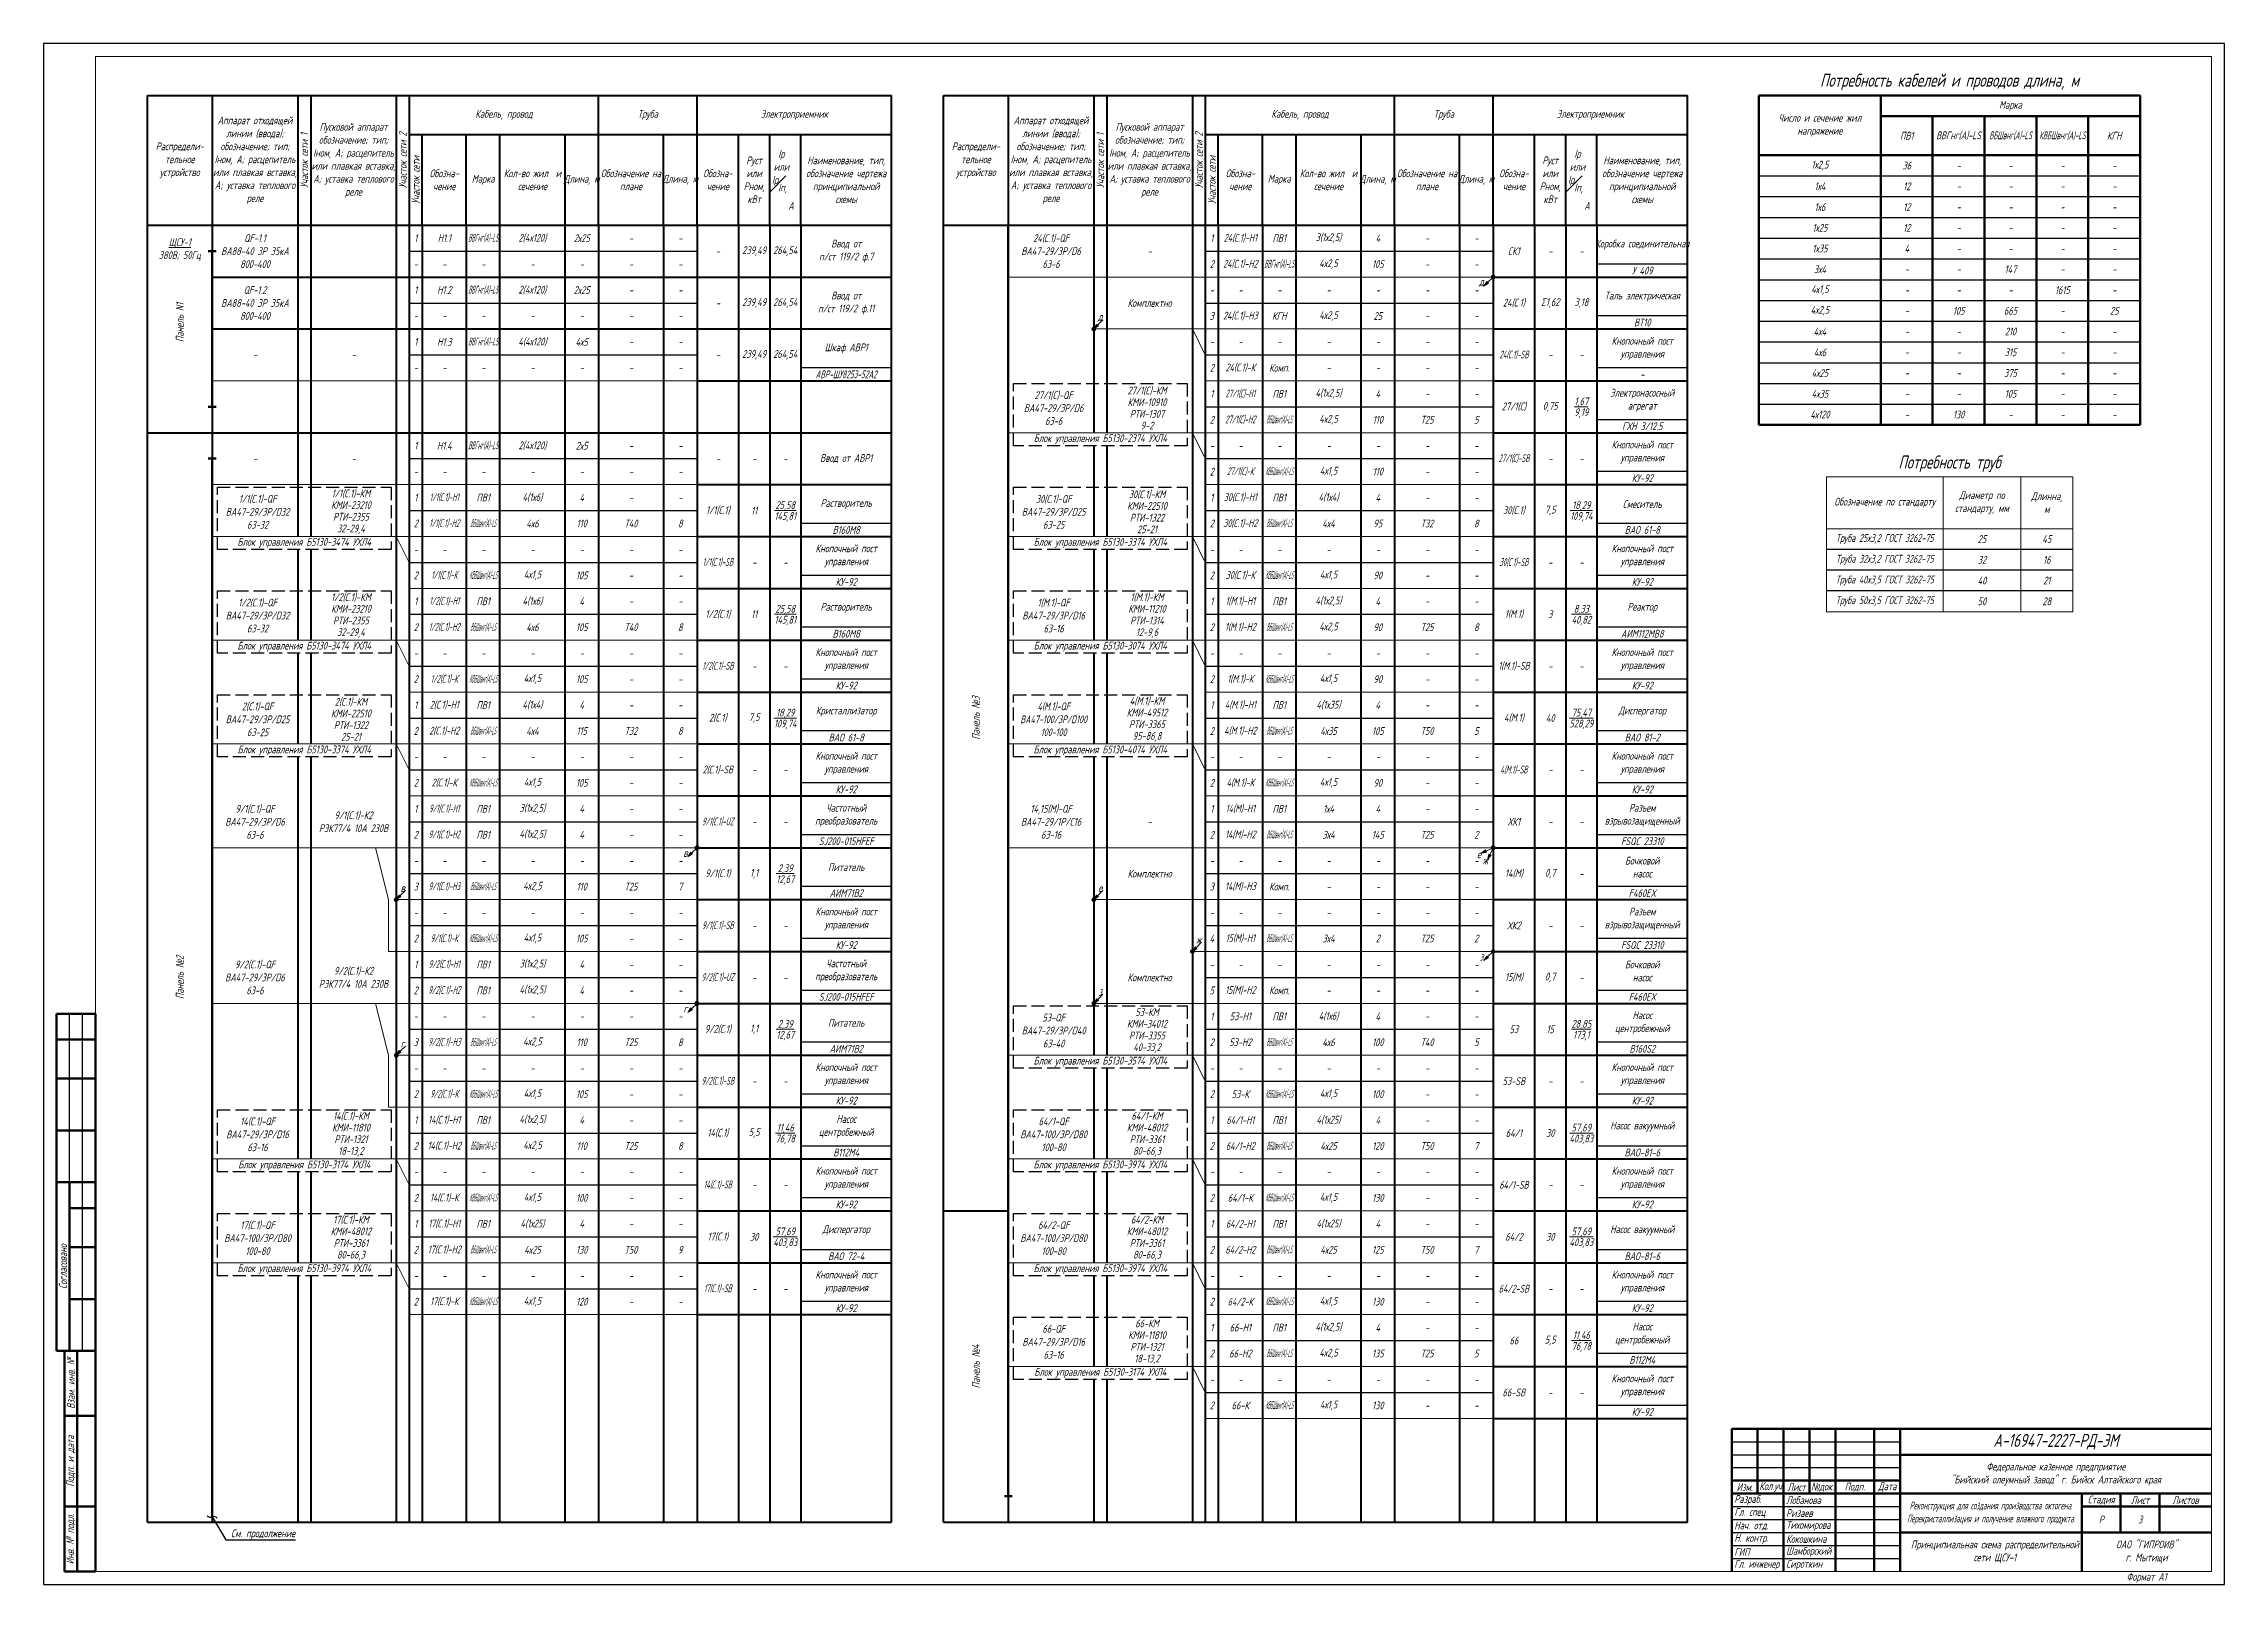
# Model space of a CAD drawing. Header units: millimetres. Extents: x -14296 to 10264, y -13087 to -5602.
# Drawn here: x -11972 to -11131, y -13087 to -12493 of the extents above; entities that cross this region are included whole.
import ezdxf
from ezdxf import colors
from ezdxf.entities.mleader import LeaderData, LeaderLine
from ezdxf.math import Vec2, Vec3

# ---------------------------------------------------------------- set-up
doc = ezdxf.new("R2010")
doc.units = ezdxf.units.MM
doc.linetypes.add('gost5', pattern=[7, 5, -2, 0])
for name, color, linetype, lineweight in [('КаБель контрольный (Вновь)', 142, 'gost5', 15), ('КаБель силовой (Вновь)', 1, 'Continuous', 15), ('Линия выноска', 137, 'Continuous', 25), ('Рамка толстая', 7, 'Continuous', 15), ('Рамка тонкая', 5, 'Continuous', 25), ('Схема распред. сети', 9, 'Continuous', 25), ('ТаБлица', 253, 'Continuous', 15), ('Текст', 7, 'Continuous', 20), ('Штампы', 252, 'Continuous', 25)]:
    doc.layers.add(name, color=color, linetype=linetype, lineweight=lineweight)
doc.styles.add('Simplex', font='simplex.shx', dxfattribs={"width": 0.7, "oblique": 15})

msp = doc.modelspace()

# ---------------------------------------------------------------- texts
at = {"layer": 'Текст', "lineweight": 35, "char_height": 5, "attachment_point": 5, "style": 'Simplex'}
for s, insert, width in [('{\\Q15;Потребность кабелей и проводов длина, м }', (-11236.71622, -12507.53024), 147), ('Потребность труб', (-11236.71622, -12654.74065), 95), ('А-16947-2227-РД-ЭМ', (-11195.71622, -13031.74065), 120)]:
    msp.add_mtext(s, dxfattribs=dict(at, insert=insert, width=width))
at = {"layer": 'Текст', "char_height": 3, "style": 'Simplex'}
for s, insert, width, attachment_point in [('{\\W0.7;Аппарат отходящей линии (ввода); обозначение; тип; Iном, А; расцепитель или плавкая вставка, А; уставка теплового реле}', (-11890.21622, -12537.74065), 33, 5), ('Кабель, провод', (-11794.21622, -12520.24065), 73, 5), ('Труба', (-11738.71622, -12520.24065), 38, 5), ('Электроприемник', (-11682.21622, -12520.24065), 75, 5), ('Аппарат отходящей линии (ввода); обозначение; тип; Iном, А; расцепитель или плавкая вставка, А; уставка теплового реле', (-11583.21622, -12537.74065), 33, 5), ('Кабель, провод', (-11487.21622, -12520.24065), 73, 5), ('Труба', (-11431.71622, -12520.24065), 38, 5), ('Электроприемник', (-11375.21622, -12520.24065), 75, 5), ('Число и сечение жил\\Pнапряжение', (-11286.71622, -12524.24065), 47, 5), ('Марка', (-11213.21622, -12516.74065), 100, 5), ('Пусковой аппарат обозначение; тип; Iном, А; расцепитель или плавкая вставка, А; уставка теплового реле', (-11852.21622, -12537.74065), 33, 5), ('Пусковой аппарат обозначение; тип; Iном, А; расцепитель или плавкая вставка, А; уставка теплового реле', (-11545.21622, -12537.74065), 33, 5), ('ПВ1', (-11253.21622, -12528.24065), 20, 5), ('{\\W0.6;ВВГнг(А)-LS}', (-11233.21622, -12528.24065), 20, 5), ('{\\W0.5;ВБШвнг(А)-LS}', (-11213.21622, -12528.24065), 20, 5), ('{\\W0.5;КВБШвнг(А)-LS}', (-11193.21622, -12528.24065), 20, 5), ('КГН', (-11173.21622, -12528.24065), 20, 5), ('Распредели-\\Pтельное устройство', (-11919.21622, -12537.74065), 25, 5), ('Pуст или Pном, кВт', (-11697.71622, -12545.24065), 12, 5), ('\\A1;Iр   или   \\SIр#Iп, ;       А', (-11685.71622, -12545.24065), 12, 5), ('Наименование, тип, обозначение чертежа принципиальной схемы', (-11662.21622, -12545.24065), 35, 5), ('Распредели-\\Pтельное устройство', (-11612.21622, -12537.74065), 25, 5), ('Pуст или Pном, кВт', (-11390.71622, -12545.24065), 12, 5), ('\\A1;Iр   или   \\SIр#Iп, ;       А', (-11378.71622, -12545.24065), 12, 5), ('Наименование, тип, обозначение чертежа принципиальной схемы', (-11355.21622, -12545.24065), 35, 5), ('1х2,5', (-11286.71622, -12539.74065), 47, 5), ('36', (-11253.21622, -12539.74065), 20, 5), ('Обозна- чение', (-11817.21622, -12545.24065), 17, 5), ('Марка', (-11802.21622, -12545.24065), 13, 5), ('Кол-во жил  и сечение', (-11783.21622, -12545.24065), 25, 5), ('Длина, м', (-11764.21622, -12545.24065), 13, 5), ('Обозначение на плане', (-11745.21622, -12545.24065), 25, 5), ('Длина, м', (-11726.21622, -12545.24065), 13, 5), ('Обозна-\\Pчение', (-11711.71622, -12545.24065), 16, 5), ('Обозна- чение', (-11510.21622, -12545.24065), 17, 5), ('Марка', (-11495.21622, -12545.24065), 13, 5), ('Кол-во жил  и сечение', (-11476.21622, -12545.24065), 25, 5), ('Длина, м', (-11457.21622, -12545.24065), 13, 5), ('Обозначение на плане', (-11438.21622, -12545.24065), 25, 5), ('Длина, м', (-11419.21622, -12545.24065), 13, 5), ('Обозна-\\Pчение', (-11404.71622, -12545.24065), 16, 5), ('1х4', (-11286.71622, -12547.74065), 47, 5), ('12', (-11253.21622, -12547.74065), 20, 5), ('-', (-11233.21622, -12539.74065), 20, 5), ('-', (-11213.21622, -12539.74065), 20, 5), ('-', (-11193.21622, -12539.74065), 20, 5), ('-', (-11173.21622, -12539.74065), 20, 5), ('1х6', (-11286.71622, -12555.74065), 47, 5), ('12', (-11253.21622, -12555.74065), 20, 5), ('-', (-11233.21622, -12547.74065), 20, 5), ('-', (-11233.21622, -12555.74065), 20, 5), ('-', (-11213.21622, -12547.74065), 20, 5), ('-', (-11213.21622, -12555.74065), 20, 5), ('-', (-11193.21622, -12547.74065), 20, 5), ('-', (-11193.21622, -12555.74065), 20, 5), ('-', (-11173.21622, -12547.74065), 20, 5), ('-', (-11173.21622, -12555.74065), 20, 5), ('1х25', (-11286.71622, -12563.74065), 47, 5), ('12', (-11253.21622, -12563.74065), 20, 5), ('-', (-11233.21622, -12563.74065), 20, 5), ('-', (-11213.21622, -12563.74065), 20, 5), ('-', (-11193.21622, -12563.74065), 20, 5), ('-', (-11173.21622, -12563.74065), 20, 5), ('{\\W0.7;\\LЩСУ-1\\P\\l380В; 50Гц}', (-11919.21622, -12572.19993), 25, 5), ('QF-1.1\\PВА88-40 3Р 35кА\\P800-400', (-11890.21622, -12572.74065), 33, 5), ('1', (-11828.21622, -12567.74065), 5, 5), ('Н1.1', (-11817.21622, -12567.74065), 17, 5), ('{\\W0.4;ВВГнг(А)-LS}', (-11802.21622, -12567.74065), 13, 5), ('2(4х120)', (-11783.21622, -12567.74065), 25, 5), ('2х25', (-11764.21622, -12567.74065), 13, 5), ('-', (-11745.21622, -12567.74065), 25, 5), ('-', (-11726.21622, -12567.74065), 13, 5), ('-', (-11711.71622, -12572.74065), 16, 5), ('239,49', (-11697.71622, -12572.74065), 12, 5), ('264,54', (-11685.71622, -12572.74065), 12, 5), ('Ввод от\\Pп/ст 119/2 ф.7', (-11662.21622, -12572.74065), 35, 5), ('24(С.1)-QF\\PВА47-29/3Р/D6\\P63-6', (-11583.21622, -12572.74065), 33, 5), ('-', (-11545.21622, -12572.74065), 33, 5), ('1', (-11521.21622, -12567.74065), 5, 5), ('{\\W0.6;24(С.1)-Н1}', (-11510.21622, -12567.74065), 17, 5), ('{\\W0.7;ПВ1}', (-11495.21622, -12567.74065), 13, 5), ('3(1х2,5)', (-11476.21622, -12567.74065), 25, 5), ('4', (-11457.21622, -12567.74065), 13, 5), ('-', (-11438.21622, -12567.74065), 25, 5), ('-', (-11419.21622, -12567.74065), 13, 5), ('СК1', (-11404.71622, -12572.74065), 16, 5), ('-', (-11390.71622, -12572.74065), 12, 5), ('-', (-11378.71622, -12572.74065), 12, 5), ('Коробка соединительная', (-11355.21622, -12570.24065), 35, 5), ('1х35', (-11286.71622, -12571.74065), 47, 5), ('4', (-11253.21622, -12571.74065), 20, 5), ('-', (-11233.21622, -12571.74065), 20, 5), ('-', (-11213.21622, -12571.74065), 20, 5), ('-', (-11193.21622, -12571.74065), 20, 5), ('-', (-11173.21622, -12571.74065), 20, 5), ('-', (-11828.21622, -12577.74065), 5, 5), ('-', (-11817.21622, -12577.74065), 17, 5), ('-', (-11802.21622, -12577.74065), 13, 5), ('-', (-11783.21622, -12577.74065), 25, 5), ('-', (-11764.21622, -12577.74065), 13, 5), ('-', (-11745.21622, -12577.74065), 25, 5), ('-', (-11726.21622, -12577.74065), 13, 5), ('2', (-11521.21622, -12577.74065), 5, 5), ('{\\W0.6;24(С.1)-Н2}', (-11510.21622, -12577.74065), 17, 5), ('{\\W0.4;ВВГнг(А)-LS}', (-11495.21622, -12577.74065), 13, 5), ('4х2,5', (-11476.21622, -12577.74065), 25, 5), ('105', (-11457.21622, -12577.74065), 13, 5), ('-', (-11438.21622, -12577.74065), 25, 5), ('-', (-11419.21622, -12577.74065), 13, 5), ('У 409', (-11355.21622, -12580.24065), 35, 5), ('3х4', (-11286.71622, -12579.74065), 47, 5), ('-', (-11253.21622, -12579.74065), 20, 5), ('-', (-11233.21622, -12579.74065), 20, 5), ('147', (-11213.21622, -12579.74065), 20, 5), ('-', (-11193.21622, -12579.74065), 20, 5), ('-', (-11173.21622, -12579.74065), 20, 5), ('QF-1.2\\PВА88-40 3Р 35кА\\P800-400', (-11890.21622, -12592.74065), 33, 5), ('1', (-11828.21622, -12587.74065), 5, 5), ('Н1.2', (-11817.21622, -12587.74065), 17, 5), ('{\\W0.4;ВВГнг(А)-LS}', (-11802.21622, -12587.74065), 13, 5), ('2(4х120)', (-11783.21622, -12587.74065), 25, 5), ('2х25', (-11764.21622, -12587.74065), 13, 5), ('-', (-11745.21622, -12587.74065), 25, 5), ('-', (-11726.21622, -12587.74065), 13, 5), ('Ввод от\\Pп/ст 119/2 ф.11', (-11662.21622, -12592.74065), 35, 5), ('-', (-11521.21622, -12587.74065), 5, 5), ('-', (-11510.21622, -12587.74065), 17, 5), ('-', (-11495.21622, -12587.74065), 13, 5), ('-', (-11476.21622, -12587.74065), 25, 5), ('-', (-11457.21622, -12587.74065), 13, 5), ('-', (-11438.21622, -12587.74065), 25, 5), ('-', (-11419.21622, -12587.74065), 13, 5), ('д', (-11417.1975, -12584.75449), 7.177382, 5), ('{\\W0.7;Таль электрическая}', (-11355.21622, -12590.24065), 35, 5), ('4х1,5', (-11286.71622, -12587.74065), 47, 5), ('-', (-11253.21622, -12587.74065), 20, 5), ('-', (-11233.21622, -12587.74065), 20, 5), ('-', (-11213.21622, -12587.74065), 20, 5), ('1615', (-11193.21622, -12587.74065), 20, 5), ('-', (-11173.21622, -12587.74065), 20, 5), ('-', (-11828.21622, -12597.74065), 5, 5), ('-', (-11817.21622, -12597.74065), 17, 5), ('-', (-11802.21622, -12597.74065), 13, 5), ('-', (-11783.21622, -12597.74065), 25, 5), ('-', (-11764.21622, -12597.74065), 13, 5), ('-', (-11745.21622, -12597.74065), 25, 5), ('-', (-11726.21622, -12597.74065), 13, 5), ('-', (-11711.71622, -12592.74065), 16, 5), ('239,49', (-11697.71622, -12592.74065), 12, 5), ('264,54', (-11685.71622, -12592.74065), 12, 5), ('д', (-11564.24135, -12598.26578), 7.177382, 5), ('Комплектно', (-11545.21622, -12592.74065), 33, 5), ('3', (-11521.21622, -12597.74065), 5, 5), ('{\\W0.6;24(С.1)-Н3}', (-11510.21622, -12597.74065), 17, 5), ('КГН', (-11495.21622, -12597.74065), 13, 5), ('4х2,5', (-11476.21622, -12597.74065), 25, 5), ('25', (-11457.21622, -12597.74065), 13, 5), ('-', (-11438.21622, -12597.74065), 25, 5), ('-', (-11419.21622, -12597.74065), 13, 5), ('24(С.1)', (-11404.71622, -12592.74065), 16, 5), ('{\\W0.7;Σ1,62}', (-11390.71622, -12592.74065), 12, 5), ('3,18', (-11378.71622, -12592.74065), 12, 5), ('4х2,5', (-11286.71622, -12595.74065), 47, 5), ('-', (-11253.21622, -12595.74065), 20, 5), ('105', (-11233.21622, -12595.74065), 20, 5), ('665', (-11213.21622, -12595.74065), 20, 5), ('-', (-11193.21622, -12595.74065), 20, 5), ('25', (-11173.21622, -12595.74065), 20, 5), ('1', (-11828.21622, -12607.74065), 5, 5), ('Н1.3', (-11817.21622, -12607.74065), 17, 5), ('{\\W0.4;ВВГнг(А)-LS}', (-11802.21622, -12607.74065), 13, 5), ('4(4х120)', (-11783.21622, -12607.74065), 25, 5), ('4х5', (-11764.21622, -12607.74065), 13, 5), ('Кнопочный пост управления', (-11355.21622, -12610.24065), 35, 5), ('ВТ10', (-11355.21622, -12600.24065), 35, 5), ('4х4', (-11286.71622, -12603.74065), 47, 5), ('-', (-11253.21622, -12603.74065), 20, 5), ('-', (-11233.21622, -12603.74065), 20, 5), ('210', (-11213.21622, -12603.74065), 20, 5), ('-', (-11193.21622, -12603.74065), 20, 5), ('-', (-11173.21622, -12603.74065), 20, 5), ('-', (-11890.21622, -12612.74065), 33, 5), ('-', (-11852.21622, -12612.74065), 33, 5), ('-', (-11745.21622, -12607.74065), 25, 5), ('-', (-11726.21622, -12607.74065), 13, 5), ('-', (-11711.71622, -12612.74065), 16, 5), ('239,49', (-11697.71622, -12612.74065), 12, 5), ('264,54', (-11685.71622, -12612.74065), 12, 5), ('Шкаф АВР1', (-11662.21622, -12610.24065), 35, 5), ('-', (-11521.21622, -12607.74065), 5, 5), ('-', (-11510.21622, -12607.74065), 17, 5), ('-', (-11495.21622, -12607.74065), 13, 5), ('-', (-11476.21622, -12607.74065), 25, 5), ('-', (-11457.21622, -12607.74065), 13, 5), ('-', (-11438.21622, -12607.74065), 25, 5), ('-', (-11419.21622, -12607.74065), 13, 5), ('{\\W0.5;24(С.1)-SB}', (-11404.71622, -12612.74065), 16, 5), ('-', (-11390.71622, -12612.74065), 12, 5), ('-', (-11378.71622, -12612.74065), 12, 5), ('4х6', (-11286.71622, -12611.74065), 47, 5), ('-', (-11253.21622, -12611.74065), 20, 5), ('-', (-11233.21622, -12611.74065), 20, 5), ('315', (-11213.21622, -12611.74065), 20, 5), ('-', (-11193.21622, -12611.74065), 20, 5), ('-', (-11173.21622, -12611.74065), 20, 5), ('-', (-11828.21622, -12617.74065), 5, 5), ('-', (-11817.21622, -12617.74065), 17, 5), ('-', (-11802.21622, -12617.74065), 13, 5), ('-', (-11783.21622, -12617.74065), 25, 5), ('-', (-11764.21622, -12617.74065), 13, 5), ('-', (-11745.21622, -12617.74065), 25, 5), ('-', (-11726.21622, -12617.74065), 13, 5), ('{\\Fgost|c204;\\W0.7;АВР-ШУ8253-52А2}', (-11662.21622, -12620.24065), 35, 5), ('2', (-11521.21622, -12617.74065), 5, 5), ('{\\W0.6;24(С.1)-К}', (-11510.21622, -12617.74065), 17, 5), ('{\\W0.7;Комп.}', (-11495.21622, -12617.74065), 13, 5), ('-', (-11476.21622, -12617.74065), 25, 5), ('-', (-11457.21622, -12617.74065), 13, 5), ('-', (-11438.21622, -12617.74065), 25, 5), ('-', (-11419.21622, -12617.74065), 13, 5), ('-', (-11355.21622, -12620.24065), 35, 5), ('4х25', (-11286.71622, -12619.74065), 47, 5), ('-', (-11253.21622, -12619.74065), 20, 5), ('-', (-11233.21622, -12619.74065), 20, 5), ('375', (-11213.21622, -12619.74065), 20, 5), ('-', (-11193.21622, -12619.74065), 20, 5), ('-', (-11173.21622, -12619.74065), 20, 5), ('27/1(С)-QF\\PВА47-29/3Р/D6\\P63-6', (-11582.21622, -12633.24065), 31, 5), ('1', (-11521.21622, -12627.74065), 5, 5), ('{\\W0.5;27/1(С)-Н1}', (-11510.21622, -12627.74065), 17, 5), ('{\\W0.7;ПВ1}', (-11495.21622, -12627.74065), 13, 5), ('4(1х2,5)', (-11476.21622, -12627.74065), 25, 5), ('4', (-11457.21622, -12627.74065), 13, 5), ('-', (-11438.21622, -12627.74065), 25, 5), ('-', (-11419.21622, -12627.74065), 13, 5), ('27/1(С)', (-11404.71622, -12632.74065), 16, 5), ('0,75', (-11390.71622, -12632.74065), 12, 5), ('\\A1;{\\W0.7;\\S1,67/9,19;}', (-11378.71622, -12632.74065), 12, 5), ('Электронасосный агрегат', (-11355.21622, -12630.24065), 35, 5), ('4х35', (-11286.71622, -12627.74065), 47, 5), ('-', (-11253.21622, -12627.74065), 20, 5), ('-', (-11233.21622, -12627.74065), 20, 5), ('105', (-11213.21622, -12627.74065), 20, 5), ('-', (-11193.21622, -12627.74065), 20, 5), ('-', (-11173.21622, -12627.74065), 20, 5), ('2', (-11521.21622, -12637.74065), 5, 5), ('{\\W0.5;27/1(С)-Н2}', (-11510.21622, -12637.74065), 17, 5), ('{\\W0.3;ВБШвнг(А)-LS}', (-11495.21622, -12637.74065), 13, 5), ('4х2,5', (-11476.21622, -12637.74065), 25, 5), ('110', (-11457.21622, -12637.74065), 13, 5), ('Т25', (-11438.21622, -12637.74065), 25, 5), ('5', (-11419.21622, -12637.74065), 13, 5), ('ГХН 3/12.5', (-11355.21622, -12640.24065), 35, 5), ('4х120', (-11286.71622, -12635.74065), 47, 5), ('-', (-11253.21622, -12635.74065), 20, 5), ('130', (-11233.21622, -12635.74065), 20, 5), ('-', (-11213.21622, -12635.74065), 20, 5), ('-', (-11193.21622, -12635.74065), 20, 5), ('-', (-11173.21622, -12635.74065), 20, 5), ('1', (-11828.21622, -12647.74065), 5, 5), ('Н1.4', (-11817.21622, -12647.74065), 17, 5), ('{\\W0.4;ВВГнг(А)-LS}', (-11802.21622, -12647.74065), 13, 5), ('2(4х120)', (-11783.21622, -12647.74065), 25, 5), ('2х5', (-11764.21622, -12647.74065), 13, 5), ('-', (-11745.21622, -12647.74065), 25, 5), ('-', (-11726.21622, -12647.74065), 13, 5), ('Блок управления Б5130-2374 УХЛ4', (-11564.21622, -12645.24065), 67, 5), ('-', (-11521.21622, -12647.74065), 5, 5), ('-', (-11510.21622, -12647.74065), 17, 5), ('-', (-11495.21622, -12647.74065), 13, 5), ('-', (-11476.21622, -12647.74065), 25, 5), ('-', (-11457.21622, -12647.74065), 13, 5), ('-', (-11438.21622, -12647.74065), 25, 5), ('-', (-11419.21622, -12647.74065), 13, 5), ('Кнопочный пост управления', (-11355.21622, -12650.24065), 35, 5), ('-', (-11890.21622, -12652.74065), 33, 5), ('-', (-11852.21622, -12652.74065), 33, 5), ('-', (-11711.71622, -12652.74065), 16, 5), ('-', (-11697.71622, -12652.74065), 12, 5), ('-', (-11685.71622, -12652.74065), 12, 5), ('Ввод от АВР1', (-11662.21622, -12652.74065), 35, 5), ('2', (-11521.21622, -12657.74065), 5, 5), ('{\\W0.5;27/1(С)-К}', (-11510.21622, -12657.74065), 17, 5), ('{\\W0.3;КВБШвнг(А)-LS}', (-11495.21622, -12657.74065), 13, 5), ('4х1,5', (-11476.21622, -12657.74065), 25, 5), ('110', (-11457.21622, -12657.74065), 13, 5), ('{\\W0.5;27/1(С)-SB}', (-11404.71622, -12652.74065), 16, 5), ('-', (-11390.71622, -12652.74065), 12, 5), ('-', (-11378.71622, -12652.74065), 12, 5), ('-', (-11828.21622, -12657.74065), 5, 5), ('-', (-11817.21622, -12657.74065), 17, 5), ('-', (-11802.21622, -12657.74065), 13, 5), ('-', (-11783.21622, -12657.74065), 25, 5), ('-', (-11764.21622, -12657.74065), 13, 5), ('-', (-11745.21622, -12657.74065), 25, 5), ('-', (-11726.21622, -12657.74065), 13, 5), ('-', (-11438.21622, -12657.74065), 25, 5), ('-', (-11419.21622, -12657.74065), 13, 5), ('КУ-92', (-11355.21622, -12660.24065), 35, 5), ('Диаметр по стандарту, мм', (-11224.21622, -12669.74065), 30, 5), ('1/1(С.1)-QF\\PВА47-29/3Р/D32\\P63-32', (-11889.21622, -12673.24065), 31, 5), ('1', (-11828.21622, -12667.74065), 5, 5), ('{\\W0.5;1/1(С.1)-Н1}', (-11817.21622, -12667.74065), 17, 5), ('{\\W0.7;ПВ1}', (-11802.21622, -12667.74065), 13, 5), ('4(1х6)', (-11783.21622, -12667.74065), 25, 5), ('4', (-11764.21622, -12667.74065), 13, 5), ('-', (-11745.21622, -12667.74065), 25, 5), ('-', (-11726.21622, -12667.74065), 13, 5), ('1/1(С.1)', (-11711.71622, -12672.74065), 16, 5), ('11', (-11697.71622, -12672.74065), 12, 5), ('\\A1;\\S25,58/145,81;', (-11685.71622, -12672.74065), 12, 5), ('Растворитель', (-11662.21622, -12670.24065), 35, 5), ('30(С.1)-QF\\PВА47-29/3Р/D25\\P63-25', (-11582.21622, -12673.24065), 31, 5), ('1', (-11521.21622, -12667.74065), 5, 5), ('{\\W0.6;30(С.1)-Н1}', (-11510.21622, -12667.74065), 17, 5), ('{\\W0.7;ПВ1}', (-11495.21622, -12667.74065), 13, 5), ('4(1х4)', (-11476.21622, -12667.74065), 25, 5), ('4', (-11457.21622, -12667.74065), 13, 5), ('-', (-11438.21622, -12667.74065), 25, 5), ('-', (-11419.21622, -12667.74065), 13, 5), ('{\\W0.7;30(С.1)}', (-11404.71622, -12672.74065), 16, 5), ('7,5', (-11390.71622, -12672.74065), 12, 5), ('\\A1;\\S18,29/109,74;', (-11378.71622, -12672.74065), 12, 5), ('Смеситель', (-11355.21622, -12670.24065), 35, 5), ('Обозначение по стандарту', (-11261.71622, -12669.74065), 45, 5), ('Длинна,\\Pм', (-11199.21622, -12669.74065), 20, 5), ('2', (-11828.21622, -12677.74065), 5, 5), ('{\\W0.5;1/1(С.1)-Н2}', (-11817.21622, -12677.74065), 17, 5), ('{\\W0.3;ВБШвнг(А)-LS}', (-11802.21622, -12677.74065), 13, 5), ('4х6', (-11783.21622, -12677.74065), 25, 5), ('110', (-11764.21622, -12677.74065), 13, 5), ('Т40', (-11745.21622, -12677.74065), 25, 5), ('8', (-11726.21622, -12677.74065), 13, 5), ('В160М8', (-11662.21622, -12680.24065), 35, 5), ('2', (-11521.21622, -12677.74065), 5, 5), ('{\\W0.6;30(С.1)-Н2}', (-11510.21622, -12677.74065), 17, 5), ('{\\W0.3;ВБШвнг(А)-LS}', (-11495.21622, -12677.74065), 13, 5), ('4х4', (-11476.21622, -12677.74065), 25, 5), ('95', (-11457.21622, -12677.74065), 13, 5), ('Т32', (-11438.21622, -12677.74065), 25, 5), ('8', (-11419.21622, -12677.74065), 13, 5), ('ВАО 61-8', (-11355.21622, -12680.24065), 35, 5), ('{\\W0.6;Труба 25х3,2 ГОСТ 3262-75}', (-11261.71622, -12683.74065), 45, 5), ('25', (-11224.21622, -12683.74065), 30, 5), ('45', (-11199.21622, -12683.74065), 20, 5), ('Блок управления Б5130-3474 УХЛ4', (-11871.21622, -12685.24065), 67, 5), ('-', (-11828.21622, -12687.74065), 5, 5), ('-', (-11817.21622, -12687.74065), 17, 5), ('-', (-11802.21622, -12687.74065), 13, 5), ('-', (-11783.21622, -12687.74065), 25, 5), ('-', (-11764.21622, -12687.74065), 13, 5), ('-', (-11745.21622, -12687.74065), 25, 5), ('-', (-11726.21622, -12687.74065), 13, 5), ('Кнопочный пост управления', (-11662.21622, -12690.24065), 35, 5), ('Блок управления Б5130-3374 УХЛ4', (-11564.21622, -12685.24065), 67, 5), ('-', (-11521.21622, -12687.74065), 5, 5), ('-', (-11510.21622, -12687.74065), 17, 5), ('-', (-11495.21622, -12687.74065), 13, 5), ('-', (-11476.21622, -12687.74065), 25, 5), ('-', (-11457.21622, -12687.74065), 13, 5), ('-', (-11438.21622, -12687.74065), 25, 5), ('-', (-11419.21622, -12687.74065), 13, 5), ('Кнопочный пост управления', (-11355.21622, -12690.24065), 35, 5), ('{\\W0.6;Труба 32х3,2 ГОСТ 3262-75}', (-11261.71622, -12691.74065), 45, 5), ('32', (-11224.21622, -12691.74065), 30, 5), ('16', (-11199.21622, -12691.74065), 20, 5), ('2', (-11828.21622, -12697.74065), 5, 5), ('{\\W0.5;1/1(С.1)-К}', (-11817.21622, -12697.74065), 17, 5), ('{\\W0.3;КВБШвнг(А)-LS}', (-11802.21622, -12697.74065), 13, 5), ('4х1,5', (-11783.21622, -12697.74065), 25, 5), ('105', (-11764.21622, -12697.74065), 13, 5), ('-', (-11745.21622, -12697.74065), 25, 5), ('-', (-11726.21622, -12697.74065), 13, 5), ('{\\W0.5;1/1(С.1)-SB}', (-11711.71622, -12692.74065), 16, 5), ('-', (-11697.71622, -12692.74065), 12, 5), ('-', (-11685.71622, -12692.74065), 12, 5), ('КУ-92', (-11662.21622, -12700.24065), 35, 5), ('2', (-11521.21622, -12697.74065), 5, 5), ('{\\W0.6;30(С.1)-К}', (-11510.21622, -12697.74065), 17, 5), ('{\\W0.3;КВБШвнг(А)-LS}', (-11495.21622, -12697.74065), 13, 5), ('4х1,5', (-11476.21622, -12697.74065), 25, 5), ('90', (-11457.21622, -12697.74065), 13, 5), ('-', (-11438.21622, -12697.74065), 25, 5), ('-', (-11419.21622, -12697.74065), 13, 5), ('{\\W0.5;30(С.1)-SB}', (-11404.71622, -12692.74065), 16, 5), ('-', (-11390.71622, -12692.74065), 12, 5), ('-', (-11378.71622, -12692.74065), 12, 5), ('КУ-92', (-11355.21622, -12700.24065), 35, 5), ('{\\W0.6;Труба 40х3,5 ГОСТ 3262-75}', (-11261.71622, -12699.74065), 45, 5), ('40', (-11224.21622, -12699.74065), 30, 5), ('21', (-11199.21622, -12699.74065), 20, 5), ('1/2(С.1)-QF\\PВА47-29/3Р/D32\\P63-32', (-11889.21622, -12713.24065), 31, 5), ('1', (-11828.21622, -12707.74065), 5, 5), ('{\\W0.5;1/2(С.1)-Н1}', (-11817.21622, -12707.74065), 17, 5), ('{\\W0.7;ПВ1}', (-11802.21622, -12707.74065), 13, 5), ('4(1х6)', (-11783.21622, -12707.74065), 25, 5), ('4', (-11764.21622, -12707.74065), 13, 5), ('1(М.1)-QF\\PВА47-29/3Р/D16\\P63-16', (-11582.21622, -12713.24065), 31, 5), ('1', (-11521.21622, -12707.74065), 5, 5), ('{\\W0.6;1(М.1)-Н1}', (-11510.21622, -12707.74065), 17, 5), ('{\\W0.7;ПВ1}', (-11495.21622, -12707.74065), 13, 5), ('4(1х2,5)', (-11476.21622, -12707.74065), 25, 5), ('4', (-11457.21622, -12707.74065), 13, 5), ('{\\W0.6;Труба 50х3,5 ГОСТ 3262-75}', (-11261.71622, -12707.74065), 45, 5), ('50', (-11224.21622, -12707.74065), 30, 5), ('28', (-11199.21622, -12707.74065), 20, 5), ('{\\W0.5;1/2(С.1)-Н2}', (-11817.21622, -12717.74065), 17, 5), ('{\\W0.3;ВБШвнг(А)-LS}', (-11802.21622, -12717.74065), 13, 5), ('-', (-11745.21622, -12707.74065), 25, 5), ('-', (-11726.21622, -12707.74065), 13, 5), ('1/2(С.1)', (-11711.71622, -12712.74065), 16, 5), ('11', (-11697.71622, -12712.74065), 12, 5), ('\\A1;\\S25,58/145,81;', (-11685.71622, -12712.74065), 12, 5), ('Растворитель', (-11662.21622, -12710.24065), 35, 5), ('{\\W0.6;1(М.1)-Н2}', (-11510.21622, -12717.74065), 17, 5), ('{\\W0.3;ВБШвнг(А)-LS}', (-11495.21622, -12717.74065), 13, 5), ('4х2,5', (-11476.21622, -12717.74065), 25, 5), ('-', (-11438.21622, -12707.74065), 25, 5), ('-', (-11419.21622, -12707.74065), 13, 5), ('1(М.1)', (-11404.71622, -12712.74065), 16, 5), ('3', (-11390.71622, -12712.74065), 12, 5), ('\\A1;\\S8,33/40,82;', (-11378.71622, -12712.74065), 12, 5), ('Реактор', (-11355.21622, -12710.24065), 35, 5), ('Блок управления Б5130-3474 УХЛ4', (-11871.21622, -12725.24065), 67, 5), ('2', (-11828.21622, -12717.74065), 5, 5), ('4х6', (-11783.21622, -12717.74065), 25, 5), ('105', (-11764.21622, -12717.74065), 13, 5), ('Т40', (-11745.21622, -12717.74065), 25, 5), ('8', (-11726.21622, -12717.74065), 13, 5), ('В160М8', (-11662.21622, -12720.24065), 35, 5), ('Блок управления Б5130-3074 УХЛ4', (-11564.21622, -12725.24065), 67, 5), ('2', (-11521.21622, -12717.74065), 5, 5), ('90', (-11457.21622, -12717.74065), 13, 5), ('Т25', (-11438.21622, -12717.74065), 25, 5), ('8', (-11419.21622, -12717.74065), 13, 5), ('АИМ112МВ8', (-11355.21622, -12720.24065), 35, 5), ('-', (-11828.21622, -12727.74065), 5, 5), ('-', (-11817.21622, -12727.74065), 17, 5), ('-', (-11802.21622, -12727.74065), 13, 5), ('-', (-11783.21622, -12727.74065), 25, 5), ('-', (-11764.21622, -12727.74065), 13, 5), ('-', (-11745.21622, -12727.74065), 25, 5), ('-', (-11726.21622, -12727.74065), 13, 5), ('{\\W0.5;1/2(С.1)-SB}', (-11711.71622, -12732.74065), 16, 5), ('{\\W0.7;Кнопочный пост управления}', (-11662.21622, -12730.24065), 35, 5), ('-', (-11521.21622, -12727.74065), 5, 5), ('-', (-11510.21622, -12727.74065), 17, 5), ('-', (-11495.21622, -12727.74065), 13, 5), ('-', (-11476.21622, -12727.74065), 25, 5), ('-', (-11457.21622, -12727.74065), 13, 5), ('-', (-11438.21622, -12727.74065), 25, 5), ('-', (-11419.21622, -12727.74065), 13, 5), ('{\\W0.6;1(М.1)-SB}', (-11404.71622, -12732.74065), 16, 5), ('Кнопочный пост управления', (-11355.21622, -12730.24065), 35, 5), ('2', (-11828.21622, -12737.74065), 5, 5), ('{\\W0.5;1/2(С.1)-К}', (-11817.21622, -12737.74065), 17, 5), ('{\\W0.3;КВБШвнг(А)-LS}', (-11802.21622, -12737.74066), 13, 5), ('4х1,5', (-11783.21622, -12737.74065), 25, 5), ('105', (-11764.21622, -12737.74065), 13, 5), ('-', (-11745.21622, -12737.74065), 25, 5), ('-', (-11726.21622, -12737.74065), 13, 5), ('-', (-11697.71622, -12732.74065), 12, 5), ('-', (-11685.71622, -12732.74065), 12, 5), ('КУ-92', (-11662.21622, -12740.24065), 35, 5), ('2', (-11521.21622, -12737.74065), 5, 5), ('{\\W0.6;1(М.1)-К}', (-11510.21622, -12737.74065), 17, 5), ('{\\W0.3;КВБШвнг(А)-LS}', (-11495.21622, -12737.74065), 13, 5), ('4х1,5', (-11476.21622, -12737.74065), 25, 5), ('90', (-11457.21622, -12737.74065), 13, 5), ('-', (-11438.21622, -12737.74065), 25, 5), ('-', (-11419.21622, -12737.74065), 13, 5), ('-', (-11390.71622, -12732.74065), 12, 5), ('-', (-11378.71622, -12732.74065), 12, 5), ('КУ-92', (-11355.21622, -12740.24065), 35, 5), ('2(С.1)-QF\\PВА47-29/3Р/D25\\P63-25', (-11889.21622, -12753.24065), 31, 5), ('1', (-11828.21622, -12747.74065), 5, 5), ('{\\W0.6;2(С.1)-Н1}', (-11817.21622, -12747.74065), 17, 5), ('{\\W0.7;ПВ1}', (-11802.21622, -12747.74065), 13, 5), ('4(1х4)', (-11783.21622, -12747.74065), 25, 5), ('4', (-11764.21622, -12747.74065), 13, 5), ('-', (-11745.21622, -12747.74065), 25, 5), ('-', (-11726.21622, -12747.74065), 13, 5), ('\\A1;\\S18,29/109,74;', (-11685.71622, -12752.74065), 12, 5), ('Кристаллизатор', (-11662.21622, -12750.24065), 35, 5), ('{\\W0.6;4(М.1)-QF\\PВА47-100/3Р/D100\\P100-100}', (-11582.21622, -12753.24065), 31, 5), ('1', (-11521.21622, -12747.74065), 5, 5), ('{\\W0.6;4(М.1)-Н1}', (-11510.21622, -12747.74065), 17, 5), ('{\\W0.7;ПВ1}', (-11495.21622, -12747.74065), 13, 5), ('4(1х35)', (-11476.21622, -12747.74065), 25, 5), ('4', (-11457.21622, -12747.74065), 13, 5), ('-', (-11438.21622, -12747.74065), 25, 5), ('-', (-11419.21622, -12747.74065), 13, 5), ('\\A1;\\S75,47/528,29;', (-11378.71622, -12752.74065), 12, 5), ('Диспергатор', (-11355.21622, -12750.24065), 35, 5), ('2', (-11828.21622, -12757.74065), 5, 5), ('{\\W0.6;2(С.1)-Н2}', (-11817.21622, -12757.74065), 17, 5), ('{\\W0.3;ВБШвнг(А)-LS}', (-11802.21622, -12757.74065), 13, 5), ('4х4', (-11783.21622, -12757.74065), 25, 5), ('115', (-11764.21622, -12757.74065), 13, 5), ('Т32', (-11745.21622, -12757.74065), 25, 5), ('8', (-11726.21622, -12757.74065), 13, 5), ('2(С.1)', (-11711.71622, -12752.74065), 16, 5), ('7,5', (-11697.71622, -12752.74065), 12, 5), ('2', (-11521.21622, -12757.74065), 5, 5), ('{\\W0.6;4(М.1)-Н2}', (-11510.21622, -12757.74065), 17, 5), ('{\\W0.3;ВБШвнг(А)-LS}', (-11495.21622, -12757.74065), 13, 5), ('4х35', (-11476.21622, -12757.74065), 25, 5), ('105', (-11457.21622, -12757.74065), 13, 5), ('Т50', (-11438.21622, -12757.74065), 25, 5), ('5', (-11419.21622, -12757.74065), 13, 5), ('4(М.1)', (-11404.71622, -12752.74065), 16, 5), ('40', (-11390.71622, -12752.74065), 12, 5), ('Блок управления Б5130-3374 УХЛ4', (-11871.21622, -12765.24065), 67, 5), ('{\\W0.7;Кнопочный пост управления}', (-11662.21622, -12770.24065), 35, 5), ('ВАО 61-8', (-11662.21622, -12760.24065), 35, 5), ('Блок управления Б5130-4074 УХЛ4', (-11564.21622, -12765.24065), 67, 5), ('Кнопочный пост управления', (-11355.21622, -12770.24065), 35, 5), ('ВАО 81-2', (-11355.21622, -12760.24065), 35, 5), ('-', (-11828.21622, -12767.74065), 5, 5), ('-', (-11817.21622, -12767.74065), 17, 5), ('-', (-11802.21622, -12767.74065), 13, 5), ('-', (-11783.21622, -12767.74065), 25, 5), ('-', (-11764.21622, -12767.74065), 13, 5), ('-', (-11745.21622, -12767.74065), 25, 5), ('-', (-11726.21622, -12767.74065), 13, 5), ('{\\W0.6;2(С.1)-SB}', (-11711.71622, -12772.74065), 16, 5), ('-', (-11697.71622, -12772.74065), 12, 5), ('-', (-11685.71622, -12772.74065), 12, 5), ('-', (-11521.21622, -12767.74065), 5, 5), ('-', (-11510.21622, -12767.74065), 17, 5), ('-', (-11495.21622, -12767.74065), 13, 5), ('-', (-11476.21622, -12767.74065), 25, 5), ('-', (-11457.21622, -12767.74065), 13, 5), ('-', (-11438.21622, -12767.74065), 25, 5), ('-', (-11419.21622, -12767.74065), 13, 5), ('{\\W0.5;4(М.1)-SB}', (-11404.71622, -12772.74065), 16, 5), ('-', (-11390.71622, -12772.74065), 12, 5), ('-', (-11378.71622, -12772.74065), 12, 5), ('2', (-11828.21622, -12777.74065), 5, 5), ('{\\W0.6;2(С.1)-К}', (-11817.21622, -12777.74065), 17, 5), ('{\\W0.3;КВБШвнг(А)-LS}', (-11802.21622, -12777.74065), 13, 5), ('4х1,5', (-11783.21622, -12777.74065), 25, 5), ('105', (-11764.21622, -12777.74065), 13, 5), ('-', (-11745.21622, -12777.74065), 25, 5), ('-', (-11726.21622, -12777.74065), 13, 5), ('КУ-92', (-11662.21622, -12780.24065), 35, 5), ('2', (-11521.21622, -12777.74065), 5, 5), ('{\\W0.6;4(М.1)-К}', (-11510.21622, -12777.74065), 17, 5), ('{\\W0.3;КВБШвнг(А)-LS}', (-11495.21622, -12777.74065), 13, 5), ('4х1,5', (-11476.21622, -12777.74065), 25, 5), ('90', (-11457.21622, -12777.74065), 13, 5), ('-', (-11438.21622, -12777.74065), 25, 5), ('-', (-11419.21622, -12777.74065), 13, 5), ('КУ-92', (-11355.21622, -12780.24065), 35, 5), ('9/1(С.1)-QF\\PВА47-29/3Р/D6\\P63-6', (-11890.21622, -12792.74065), 33, 5), ('9/1(С.1)-К2\\PРЭК77/4 10А 230В', (-11852.21622, -12792.74065), 33, 5), ('1', (-11828.21622, -12787.74065), 5, 5), ('{\\W0.5;9/1(С.1)-Н1}', (-11817.21622, -12787.74065), 17, 5), ('{\\W0.7;ПВ1}', (-11802.21622, -12787.74065), 13, 5), ('3(1х2,5)', (-11783.21622, -12787.74065), 25, 5), ('4', (-11764.21622, -12787.74065), 13, 5), ('-', (-11745.21622, -12787.74065), 25, 5), ('-', (-11726.21622, -12787.74065), 13, 5), ('{\\W0.5;9/1(С.1)-UZ}', (-11711.71622, -12792.74065), 16, 5), ('Частотный преобразователь', (-11662.21622, -12790.24065), 35, 5), ('14,15(М)-QF\\PВА47-29/1Р/С16\\P63-16', (-11583.21622, -12792.74065), 33, 5), ('1', (-11521.21622, -12787.74065), 5, 5), ('{\\W0.6;14(М)-Н1}', (-11510.21622, -12787.74065), 17, 5), ('{\\W0.7;ПВ1}', (-11495.21622, -12787.74065), 13, 5), ('1х4', (-11476.21622, -12787.74065), 25, 5), ('4', (-11457.21622, -12787.74065), 13, 5), ('-', (-11438.21622, -12787.74065), 25, 5), ('-', (-11419.21622, -12787.74065), 13, 5), ('ХК1', (-11404.71622, -12792.74065), 16, 5), ('Разъем взрывозащищенный', (-11355.21622, -12790.24065), 35, 5), ('2', (-11828.21622, -12797.74065), 5, 5), ('{\\W0.5;9/1(С.1)-Н2}', (-11817.21622, -12797.74065), 17, 5), ('{\\W0.7;ПВ1}', (-11802.21622, -12797.74065), 13, 5), ('4(1х2,5)', (-11783.21622, -12797.74065), 25, 5), ('4', (-11764.21622, -12797.74065), 13, 5), ('-', (-11745.21622, -12797.74065), 25, 5), ('-', (-11726.21622, -12797.74065), 13, 5), ('-', (-11697.71622, -12792.74065), 12, 5), ('-', (-11685.71622, -12792.74065), 12, 5), ('SJ200-015HFEF', (-11662.21622, -12800.24065), 35, 5), ('-', (-11545.21622, -12792.74065), 33, 5), ('2', (-11521.21622, -12797.74065), 5, 5), ('{\\W0.6;14(М)-Н2}', (-11510.21622, -12797.74065), 17, 5), ('{\\W0.3;ВБШвнг(А)-LS}', (-11495.21622, -12797.74065), 13, 5), ('3х4', (-11476.21622, -12797.74065), 25, 5), ('145', (-11457.21622, -12797.74065), 13, 5), ('Т25', (-11438.21622, -12797.74065), 25, 5), ('2', (-11419.21622, -12797.74065), 13, 5), ('-', (-11390.71622, -12792.74065), 12, 5), ('-', (-11378.71622, -12792.74065), 12, 5), ('FSQC 23310', (-11355.21622, -12800.24065), 35, 5), ('-', (-11828.21622, -12807.74065), 5, 5), ('-', (-11817.21622, -12807.74065), 17, 5), ('-', (-11802.21622, -12807.74065), 13, 5), ('-', (-11783.21622, -12807.74065), 25, 5), ('-', (-11764.21622, -12807.74065), 13, 5), ('-', (-11745.21622, -12807.74065), 25, 5), ('-', (-11726.21622, -12807.74065), 13, 5), ('в', (-11724.1975, -12804.75449), 7.177382, 5), ('-', (-11521.21622, -12807.74065), 5, 5), ('-', (-11510.21622, -12807.74065), 17, 5), ('-', (-11495.21622, -12807.74065), 13, 5), ('-', (-11476.21622, -12807.74065), 25, 5), ('-', (-11457.21622, -12807.74065), 13, 5), ('-', (-11438.21622, -12807.74065), 25, 5), ('-', (-11419.21622, -12807.74065), 13, 5), ('е', (-11418.15407, -12805.27636), 7.177382, 5), ('ж', (-11415.73562, -12807.69481), 7.177382, 5), ('Бочковой\\Pнасос', (-11355.21622, -12810.24065), 35, 5), ('3', (-11828.21622, -12817.74065), 5, 5), ('{\\W0.5;9/1(С.1)-Н3}', (-11817.21622, -12817.74065), 17, 5), ('{\\W0.3;ВБШвнг(А)-LS}', (-11802.21622, -12817.74065), 13, 5), ('4х2,5', (-11783.21622, -12817.74065), 25, 5), ('110', (-11764.21622, -12817.74065), 13, 5), ('Т25', (-11745.21622, -12817.74065), 25, 5), ('7', (-11726.21622, -12817.74065), 13, 5), ('9/1(С.1)', (-11711.71622, -12812.74065), 16, 5), ('1,1', (-11697.71622, -12812.74065), 12, 5), ('\\A1;{\\W0.7;\\S2,39/12,67;}', (-11685.71622, -12812.74065), 12, 5), ('Питатель', (-11662.21622, -12810.24065), 35, 5), ('Комплектно', (-11545.21622, -12812.74065), 33, 5), ('3', (-11521.21622, -12817.74065), 5, 5), ('{\\W0.6;14(М)-Н3}', (-11510.21622, -12817.74065), 17, 5), ('Комп.', (-11495.21622, -12817.74065), 13, 5), ('{\\W0.7;14(М)}', (-11404.71622, -12812.74065), 16, 5), ('0,7', (-11390.71622, -12812.74065), 12, 5), ('-', (-11378.71622, -12812.74065), 12, 5), ('в', (-11833.24135, -12818.26578), 7.177382, 5), ('АИМ71В2', (-11662.21622, -12820.24065), 35, 5), ('е', (-11564.24135, -12818.26578), 7.177382, 5), ('-', (-11476.21622, -12817.74065), 25, 5), ('-', (-11457.21622, -12817.74065), 13, 5), ('-', (-11438.21622, -12817.74065), 25, 5), ('-', (-11419.21622, -12817.74065), 13, 5), ('F460EX', (-11355.21622, -12820.24065), 35, 5), ('-', (-11828.21622, -12827.74065), 5, 5), ('-', (-11817.21622, -12827.74065), 17, 5), ('-', (-11802.21622, -12827.74065), 13, 5), ('-', (-11783.21622, -12827.74065), 25, 5), ('-', (-11764.21622, -12827.74065), 13, 5), ('-', (-11745.21622, -12827.74065), 25, 5), ('-', (-11726.21622, -12827.74065), 13, 5), ('{\\W0.5;9/1(С.1)-SB}', (-11711.71622, -12832.74065), 16, 5), ('-', (-11697.71622, -12832.74065), 12, 5), ('-', (-11685.71622, -12832.74065), 12, 5), ('{\\W0.7;Кнопочный пост управления}', (-11662.21622, -12830.24065), 35, 5), ('-', (-11521.21622, -12827.74065), 5, 5), ('-', (-11510.21622, -12827.74065), 17, 5), ('-', (-11495.21622, -12827.74065), 13, 5), ('-', (-11476.21622, -12827.74065), 25, 5), ('-', (-11457.21622, -12827.74065), 13, 5), ('-', (-11438.21622, -12827.74065), 25, 5), ('-', (-11419.21622, -12827.74065), 13, 5), ('ХК2', (-11404.71622, -12832.74065), 16, 5), ('-', (-11390.71622, -12832.74065), 12, 5), ('-', (-11378.71622, -12832.74065), 12, 5), ('Разъем взрывозащищенный', (-11355.21622, -12830.24065), 35, 5), ('2', (-11828.21622, -12837.74065), 5, 5), ('{\\W0.5;9/1(С.1)-К}', (-11817.21622, -12837.74065), 17, 5), ('{\\W0.3;КВБШвнг(А)-LS}', (-11802.21622, -12837.74065), 13, 5), ('4х1,5', (-11783.21622, -12837.74065), 25, 5), ('105', (-11764.21622, -12837.74065), 13, 5), ('-', (-11745.21622, -12837.74065), 25, 5), ('-', (-11726.21622, -12837.74065), 13, 5), ('КУ-92', (-11662.21622, -12840.24065), 35, 5), ('ж', (-11526.24135, -12838.26578), 7.177382, 5), ('4', (-11521.21622, -12837.74065), 5, 5), ('{\\W0.6;15(М)-Н1}', (-11510.21622, -12837.74065), 17, 5), ('{\\W0.3;ВБШвнг(А)-LS}', (-11495.21622, -12837.74065), 13, 5), ('3х4', (-11476.21622, -12837.74065), 25, 5), ('2', (-11457.21622, -12837.74065), 13, 5), ('Т25', (-11438.21622, -12837.74065), 25, 5), ('2', (-11419.21622, -12837.74065), 13, 5), ('FSQC 23310', (-11355.21622, -12840.24065), 35, 5), ('9/2(С.1)-QF\\PВА47-29/3Р/D6\\P63-6', (-11890.21622, -12852.74065), 33, 5), ('9/2(С.1)-К2\\PРЭК77/4 10А 230В', (-11852.21622, -12852.74065), 33, 5), ('1', (-11828.21622, -12847.74065), 5, 5), ('{\\W0.5;9/2(С.1)-Н1}', (-11817.21622, -12847.74065), 17, 5), ('{\\W0.7;ПВ1}', (-11802.21622, -12847.74065), 13, 5), ('3(1х2,5)', (-11783.21622, -12847.74065), 25, 5), ('4', (-11764.21622, -12847.74065), 13, 5), ('-', (-11745.21622, -12847.74065), 25, 5), ('-', (-11726.21622, -12847.74065), 13, 5), ('Частотный преобразователь', (-11662.21622, -12850.24065), 35, 5), ('-', (-11521.21622, -12847.74065), 5, 5), ('-', (-11510.21622, -12847.74065), 17, 5), ('-', (-11495.21622, -12847.74065), 13, 5), ('-', (-11476.21622, -12847.74065), 25, 5), ('-', (-11457.21622, -12847.74065), 13, 5), ('-', (-11438.21622, -12847.74065), 25, 5), ('-', (-11419.21622, -12847.74065), 13, 5), ('з', (-11417.1975, -12844.75449), 7.177382, 5), ('Бочковой\\Pнасос', (-11355.21622, -12850.24065), 35, 5), ('2', (-11828.21622, -12857.74065), 5, 5), ('{\\W0.5;9/2(С.1)-Н2}', (-11817.21622, -12857.74065), 17, 5), ('{\\W0.7;ПВ1}', (-11802.21622, -12857.74065), 13, 5), ('4(1х2,5)', (-11783.21622, -12857.74065), 25, 5), ('4', (-11764.21622, -12857.74065), 13, 5), ('-', (-11745.21622, -12857.74065), 25, 5), ('-', (-11726.21622, -12857.74065), 13, 5), ('{\\W0.5;9/2(С.1)-UZ}', (-11711.71622, -12852.74065), 16, 5), ('-', (-11697.71622, -12852.74065), 12, 5), ('-', (-11685.71622, -12852.74065), 12, 5), ('SJ200-015HFEF', (-11662.21622, -12860.24065), 35, 5), ('з', (-11564.24135, -12858.26578), 7.177382, 5), ('Комплектно', (-11545.21622, -12852.74065), 33, 5), ('5', (-11521.21622, -12857.74065), 5, 5), ('{\\W0.6;15(М)-Н2}', (-11510.21622, -12857.74065), 17, 5), ('Комп.', (-11495.21622, -12857.74065), 13, 5), ('-', (-11476.21622, -12857.74065), 25, 5), ('-', (-11457.21622, -12857.74065), 13, 5), ('-', (-11438.21622, -12857.74065), 25, 5), ('-', (-11419.21622, -12857.74065), 13, 5), ('{\\W0.7;15(М)}', (-11404.71622, -12852.74065), 16, 5), ('0,7', (-11390.71622, -12852.74065), 12, 5), ('-', (-11378.71622, -12852.74065), 12, 5), ('F460EX', (-11355.21622, -12860.24065), 35, 5), ('г', (-11724.1975, -12864.75449), 7.177382, 5), ('53-QF\\PВА47-29/3Р/D40\\P63-40', (-11582.21622, -12873.24065), 31, 5), ('1', (-11521.21622, -12867.74065), 5, 5), ('{\\W0.7;53-Н1}', (-11510.21622, -12867.74065), 17, 5), ('{\\W0.7;ПВ1}', (-11495.21622, -12867.74065), 13, 5), ('4(1х6)', (-11476.21622, -12867.74065), 25, 5), ('4', (-11457.21622, -12867.74065), 13, 5), ('Насос\\Pцентробежный', (-11355.21622, -12870.24065), 35, 5), ('-', (-11828.21622, -12867.74065), 5, 5), ('-', (-11817.21622, -12867.74065), 17, 5), ('-', (-11802.21622, -12867.74065), 13, 5), ('-', (-11783.21622, -12867.74065), 25, 5), ('-', (-11764.21622, -12867.74065), 13, 5), ('-', (-11745.21622, -12867.74065), 25, 5), ('-', (-11726.21622, -12867.74065), 13, 5), ('9/2(С.1)', (-11711.71622, -12872.74065), 16, 5), ('1,1', (-11697.71622, -12872.74065), 12, 5), ('\\A1;{\\W0.7;\\S2,39/12,67;}', (-11685.71622, -12872.74065), 12, 5), ('Питатель', (-11662.21622, -12870.24065), 35, 5), ('-', (-11438.21622, -12867.74065), 25, 5), ('-', (-11419.21622, -12867.74065), 13, 5), ('{\\W0.7;53}', (-11404.71622, -12872.74065), 16, 5), ('15', (-11390.71622, -12872.74065), 12, 5), ('\\A1;\\S28,85/173,1;', (-11378.71622, -12872.74065), 12, 5), ('г', (-11833.24135, -12878.26578), 7.177382, 5), ('3', (-11828.21622, -12877.74065), 5, 5), ('{\\W0.5;9/2(С.1)-Н3}', (-11817.21622, -12877.74065), 17, 5), ('{\\W0.3;ВБШвнг(А)-LS}', (-11802.21622, -12877.74065), 13, 5), ('4х2,5', (-11783.21622, -12877.74065), 25, 5), ('110', (-11764.21622, -12877.74065), 13, 5), ('Т25', (-11745.21622, -12877.74065), 25, 5), ('8', (-11726.21622, -12877.74065), 13, 5), ('АИМ71В2', (-11662.21622, -12880.24065), 35, 5), ('Блок управления Б5130-3574 УХЛ4', (-11564.21622, -12885.24065), 67, 5), ('2', (-11521.21622, -12877.74065), 5, 5), ('{\\Q15;\\W0.7;53-Н2}', (-11510.21622, -12877.74065), 17, 5), ('{\\W0.3;ВБШвнг(А)-LS}', (-11495.21622, -12877.74065), 13, 5), ('4х6', (-11476.21622, -12877.74065), 25, 5), ('100', (-11457.21622, -12877.74065), 13, 5), ('Т40', (-11438.21622, -12877.74065), 25, 5), ('5', (-11419.21622, -12877.74065), 13, 5), ('В160S2', (-11355.21622, -12880.24065), 35, 5), ('-', (-11828.21622, -12887.74065), 5, 5), ('-', (-11817.21622, -12887.74065), 17, 5), ('-', (-11802.21622, -12887.74065), 13, 5), ('-', (-11783.21622, -12887.74065), 25, 5), ('-', (-11764.21622, -12887.74065), 13, 5), ('-', (-11745.21622, -12887.74065), 25, 5), ('-', (-11726.21622, -12887.74065), 13, 5), ('{\\W0.5;9/2(С.1)-SB}', (-11711.71622, -12892.74065), 16, 5), ('Кнопочный пост управления', (-11662.21622, -12890.24065), 35, 5), ('-', (-11521.21622, -12887.74065), 5, 5), ('-', (-11510.21622, -12887.74065), 17, 5), ('-', (-11495.21622, -12887.74065), 13, 5), ('-', (-11476.21622, -12887.74065), 25, 5), ('-', (-11457.21622, -12887.74065), 13, 5), ('-', (-11438.21622, -12887.74065), 25, 5), ('-', (-11419.21622, -12887.74065), 13, 5), ('{\\W0.7;53-SB}', (-11404.71622, -12892.74065), 16, 5), ('Кнопочный пост управления', (-11355.21622, -12890.24065), 35, 5), ('2', (-11828.21622, -12897.74065), 5, 5), ('{\\W0.5;9/2(С.1)-К}', (-11817.21622, -12897.74065), 17, 5), ('{\\W0.3;КВБШвнг(А)-LS}', (-11802.21622, -12897.74065), 13, 5), ('4х1,5', (-11783.21622, -12897.74065), 25, 5), ('105', (-11764.21622, -12897.74065), 13, 5), ('-', (-11745.21622, -12897.74065), 25, 5), ('-', (-11726.21622, -12897.74065), 13, 5), ('-', (-11697.71622, -12892.74065), 12, 5), ('-', (-11685.71622, -12892.74065), 12, 5), ('КУ-92', (-11662.21622, -12900.24065), 35, 5), ('2', (-11521.21622, -12897.74065), 5, 5), ('{\\W0.7;53-К}', (-11510.21622, -12897.74065), 17, 5), ('{\\W0.3;КВБШвнг(А)-LS}', (-11495.21622, -12897.74065), 13, 5), ('4х1,5', (-11476.21622, -12897.74065), 25, 5), ('100', (-11457.21622, -12897.74065), 13, 5), ('-', (-11438.21622, -12897.74065), 25, 5), ('-', (-11419.21622, -12897.74065), 13, 5), ('-', (-11390.71622, -12892.74065), 12, 5), ('-', (-11378.71622, -12892.74065), 12, 5), ('КУ-92', (-11355.21622, -12900.24065), 35, 5), ('14(С.1)-QF\\PВА47-29/3Р/D16\\P63-16', (-11889.21622, -12913.24065), 31, 5), ('1', (-11828.21622, -12907.74065), 5, 5), ('{\\W0.6;14(С.1)-Н1}', (-11817.21622, -12907.74065), 17, 5), ('{\\W0.7;ПВ1}', (-11802.21622, -12907.74065), 13, 5), ('4(1х2,5)', (-11783.21622, -12907.74065), 25, 5), ('4', (-11764.21622, -12907.74065), 13, 5), ('-', (-11745.21622, -12907.74065), 25, 5), ('-', (-11726.21622, -12907.74065), 13, 5), ('\\A1;{\\W0.7;\\S11,46/76,78;}', (-11685.71622, -12912.74065), 12, 5), ('Насос\\Pцентробежный', (-11662.21622, -12910.24065), 35, 5), ('64/1-QF\\PВА47-100/3Р/D80\\P100-80', (-11582.21622, -12913.24065), 31, 5), ('1', (-11521.21622, -12907.74065), 5, 5), ('{\\W0.6;64/1-Н1}', (-11510.21622, -12907.74065), 17, 5), ('{\\W0.7;ПВ1}', (-11495.21622, -12907.74065), 13, 5), ('4(1х25)', (-11476.21622, -12907.74065), 25, 5), ('4', (-11457.21622, -12907.74065), 13, 5), ('-', (-11438.21622, -12907.74065), 25, 5), ('-', (-11419.21622, -12907.74065), 13, 5), ('\\A1;\\S57,69/403,83;', (-11378.71622, -12912.74065), 12, 5), ('Насос вакуумный', (-11355.21622, -12910.24065), 35, 5), ('2', (-11828.21622, -12917.74065), 5, 5), ('{\\W0.6;14(С.1)-Н2}', (-11817.21622, -12917.74065), 17, 5), ('{\\W0.3;ВБШвнг(А)-LS}', (-11802.21622, -12917.74065), 13, 5), ('4х2,5', (-11783.21622, -12917.74065), 25, 5), ('110', (-11764.21622, -12917.74065), 13, 5), ('Т25', (-11745.21622, -12917.74065), 25, 5), ('8', (-11726.21622, -12917.74065), 13, 5), ('{\\W0.7;14(С.1)}', (-11711.71622, -12912.74065), 16, 5), ('5,5', (-11697.71622, -12912.74065), 12, 5), ('2', (-11521.21622, -12917.74065), 5, 5), ('{\\W0.6;64/1-Н2}', (-11510.21622, -12917.74065), 17, 5), ('{\\W0.3;ВБШвнг(А)-LS}', (-11495.21622, -12917.74065), 13, 5), ('4х25', (-11476.21622, -12917.74065), 25, 5), ('120', (-11457.21622, -12917.74065), 13, 5), ('Т50', (-11438.21622, -12917.74065), 25, 5), ('7', (-11419.21622, -12917.74065), 13, 5), ('{\\W0.7;64/1}', (-11404.71622, -12912.74065), 16, 5), ('30', (-11390.71622, -12912.74065), 12, 5), ('Блок управления Б5130-3174 УХЛ4', (-11871.21622, -12925.24065), 67, 5), ('{\\W0.7;Кнопочный пост управления}', (-11662.21622, -12930.24065), 35, 5), ('В112М4', (-11662.21622, -12920.24065), 35, 5), ('Блок управления Б5130-3974 УХЛ4', (-11564.21622, -12925.24065), 67, 5), ('{\\W0.7;Кнопочный пост управления}', (-11355.21622, -12930.24065), 35, 5), ('ВАО-81-6', (-11355.21622, -12920.24065), 35, 5), ('-', (-11828.21622, -12927.74065), 5, 5), ('-', (-11817.21622, -12927.74065), 17, 5), ('-', (-11802.21622, -12927.74065), 13, 5), ('-', (-11783.21622, -12927.74065), 25, 5), ('-', (-11764.21622, -12927.74065), 13, 5), ('-', (-11745.21622, -12927.74065), 25, 5), ('-', (-11726.21622, -12927.74065), 13, 5), ('{\\W0.5;14(С.1)-SB}', (-11711.71622, -12932.74065), 16, 5), ('-', (-11697.71622, -12932.74065), 12, 5), ('-', (-11685.71622, -12932.74065), 12, 5), ('-', (-11521.21622, -12927.74065), 5, 5), ('-', (-11510.21622, -12927.74065), 17, 5), ('-', (-11495.21622, -12927.74065), 13, 5), ('-', (-11476.21622, -12927.74065), 25, 5), ('-', (-11457.21622, -12927.74065), 13, 5), ('-', (-11438.21622, -12927.74065), 25, 5), ('-', (-11419.21622, -12927.74065), 13, 5), ('{\\W0.6;64/1-SB}', (-11404.71622, -12932.74065), 16, 5), ('-', (-11390.71622, -12932.74065), 12, 5), ('-', (-11378.71622, -12932.74065), 12, 5), ('2', (-11828.21622, -12937.74065), 5, 5), ('{\\W0.6;14(С.1)-К}', (-11817.21622, -12937.74065), 17, 5), ('{\\W0.3;КВБШвнг(А)-LS}', (-11802.21622, -12937.74065), 13, 5), ('4х1,5', (-11783.21622, -12937.74065), 25, 5), ('100', (-11764.21622, -12937.74065), 13, 5), ('-', (-11745.21622, -12937.74065), 25, 5), ('-', (-11726.21622, -12937.74065), 13, 5), ('КУ-92', (-11662.21622, -12940.24065), 35, 5), ('2', (-11521.21622, -12937.74065), 5, 5), ('64/1-К', (-11510.21622, -12937.74065), 17, 5), ('{\\W0.3;КВБШвнг(А)-LS}', (-11495.21622, -12937.74065), 13, 5), ('4х1,5', (-11476.21622, -12937.74065), 25, 5), ('130', (-11457.21622, -12937.74065), 13, 5), ('-', (-11438.21622, -12937.74065), 25, 5), ('-', (-11419.21622, -12937.74065), 13, 5), ('КУ-92', (-11355.21622, -12940.24065), 35, 5), ('17(С.1)-QF\\PВА47-100/3Р/D80\\P100-80', (-11889.21622, -12953.24065), 31, 5), ('1', (-11828.21622, -12947.74065), 5, 5), ('{\\W0.6;17(С.1)-Н1}', (-11817.21622, -12947.74065), 17, 5), ('{\\W0.7;ПВ1}', (-11802.21622, -12947.74065), 13, 5), ('4(1х25)', (-11783.21622, -12947.74065), 25, 5), ('4', (-11764.21622, -12947.74065), 13, 5), ('-', (-11745.21622, -12947.74065), 25, 5), ('-', (-11726.21622, -12947.74065), 13, 5), ('{\\W0.7;17(С.1)}', (-11711.71622, -12952.74065), 16, 5), ('30', (-11697.71622, -12952.74065), 12, 5), ('\\A1;\\S57,69/403,83;', (-11685.71622, -12952.74065), 12, 5), ('Диспергатор', (-11662.21622, -12950.24065), 35, 5), ('64/2-QF\\PВА47-100/3Р/D80\\P100-80', (-11582.21622, -12953.24065), 31, 5), ('1', (-11521.21622, -12947.74065), 5, 5), ('{\\W0.6;64/2-Н1}', (-11510.21622, -12947.74065), 17, 5), ('{\\W0.7;ПВ1}', (-11495.21622, -12947.74065), 13, 5), ('4(1х25)', (-11476.21622, -12947.74065), 25, 5), ('4', (-11457.21622, -12947.74065), 13, 5), ('-', (-11438.21622, -12947.74065), 25, 5), ('-', (-11419.21622, -12947.74065), 13, 5), ('{\\W0.7;64/2}', (-11404.71622, -12952.74065), 16, 5), ('30', (-11390.71622, -12952.74065), 12, 5), ('\\A1;\\S57,69/403,83;', (-11378.71622, -12952.74065), 12, 5), ('Насос вакуумный', (-11355.21622, -12950.24065), 35, 5), ('2', (-11828.21622, -12957.74065), 5, 5), ('{\\W0.6;17(С.1)-Н2}', (-11817.21622, -12957.74065), 17, 5), ('{\\W0.3;ВБШвнг(А)-LS}', (-11802.21622, -12957.74065), 13, 5), ('4х25', (-11783.21622, -12957.74065), 25, 5), ('130', (-11764.21622, -12957.74065), 13, 5), ('Т50', (-11745.21622, -12957.74065), 25, 5), ('9', (-11726.21622, -12957.74065), 13, 5), ('ВАО 72-4', (-11662.21622, -12960.24065), 35, 5), ('2', (-11521.21622, -12957.74065), 5, 5), ('{\\W0.6;64/2-Н2}', (-11510.21622, -12957.74065), 17, 5), ('{\\W0.3;ВБШвнг(А)-LS}', (-11495.21622, -12957.74065), 13, 5), ('4х25', (-11476.21622, -12957.74065), 25, 5), ('125', (-11457.21622, -12957.74065), 13, 5), ('Т50', (-11438.21622, -12957.74065), 25, 5), ('7', (-11419.21622, -12957.74065), 13, 5), ('ВАО-81-6', (-11355.21622, -12960.24065), 35, 5), ('Блок управления Б5130-3974 УХЛ4', (-11871.21622, -12965.24065), 67, 5), ('-', (-11828.21622, -12967.74065), 5, 5), ('-', (-11817.21622, -12967.74065), 17, 5), ('-', (-11802.21622, -12967.74065), 13, 5), ('-', (-11783.21622, -12967.74065), 25, 5), ('-', (-11764.21622, -12967.74065), 13, 5), ('-', (-11745.21622, -12967.74065), 25, 5), ('-', (-11726.21622, -12967.74065), 13, 5), ('Кнопочный пост управления', (-11662.21622, -12970.24065), 35, 5), ('Блок управления Б5130-3974 УХЛ4', (-11564.21622, -12965.24065), 67, 5), ('-', (-11521.21622, -12967.74065), 5, 5), ('-', (-11510.21622, -12967.74065), 17, 5), ('-', (-11495.21622, -12967.74065), 13, 5), ('-', (-11476.21622, -12967.74065), 25, 5), ('-', (-11457.21622, -12967.74065), 13, 5), ('-', (-11438.21622, -12967.74065), 25, 5), ('-', (-11419.21622, -12967.74065), 13, 5), ('Кнопочный пост управления', (-11355.21622, -12970.24065), 35, 5), ('2', (-11828.21622, -12977.74065), 5, 5), ('{\\W0.6;17(С.1)-К}', (-11817.21622, -12977.74065), 17, 5), ('{\\W0.3;КВБШвнг(А)-LS}', (-11802.21622, -12977.74065), 13, 5), ('4х1,5', (-11783.21622, -12977.74065), 25, 5), ('120', (-11764.21622, -12977.74065), 13, 5), ('{\\W0.5;17(С.1)-SB}', (-11711.71622, -12972.74065), 16, 5), ('-', (-11697.71622, -12972.74065), 12, 5), ('-', (-11685.71622, -12972.74065), 12, 5), ('2', (-11521.21622, -12977.74065), 5, 5), ('{\\W0.6;64/2-К}', (-11510.21622, -12977.74065), 17, 5), ('{\\W0.3;КВБШвнг(А)-LS}', (-11495.21622, -12977.74065), 13, 5), ('4х1,5', (-11476.21622, -12977.74065), 25, 5), ('130', (-11457.21622, -12977.74065), 13, 5), ('{\\W0.6;64/2-SB}', (-11404.71622, -12972.74065), 16, 5), ('-', (-11390.71622, -12972.74065), 12, 5), ('-', (-11378.71622, -12972.74065), 12, 5), ('-', (-11745.21622, -12977.74065), 25, 5), ('-', (-11726.21622, -12977.74065), 13, 5), ('КУ-92', (-11662.21622, -12980.24065), 35, 5), ('-', (-11438.21622, -12977.74065), 25, 5), ('-', (-11419.21622, -12977.74065), 13, 5), ('КУ-92', (-11355.21622, -12980.24065), 35, 5), ('66-QF\\PВА47-29/3Р/D16\\P63-16', (-11582.21622, -12993.24065), 31, 5), ('1', (-11521.21622, -12987.74065), 5, 5), ('{\\W0.7;66-Н1}', (-11510.21622, -12987.74065), 17, 5), ('{\\W0.7;ПВ1}', (-11495.21622, -12987.74065), 13, 5), ('4(1х2,5)', (-11476.21622, -12987.74065), 25, 5), ('4', (-11457.21622, -12987.74065), 13, 5), ('-', (-11438.21622, -12987.74065), 25, 5), ('-', (-11419.21622, -12987.74065), 13, 5), ('{\\W0.7;66}', (-11404.71622, -12992.74065), 16, 5), ('5,5', (-11390.71622, -12992.74065), 12, 5), ('\\A1;{\\W0.7;\\S11,46/76,78;}', (-11378.71622, -12992.74065), 12, 5), ('Насос\\Pцентробежный', (-11355.21622, -12990.24065), 35, 5), ('2', (-11521.21622, -12997.74065), 5, 5), ('{\\Q15;\\W0.7;66-Н2}', (-11510.21622, -12997.74065), 17, 5), ('{\\W0.3;ВБШвнг(А)-LS}', (-11495.21622, -12997.74065), 13, 5), ('4х2,5', (-11476.21622, -12997.74065), 25, 5), ('135', (-11457.21622, -12997.74065), 13, 5), ('Т25', (-11438.21622, -12997.74065), 25, 5), ('5', (-11419.21622, -12997.74065), 13, 5), ('В112М4', (-11355.21622, -13000.24065), 35, 5), ('Блок управления Б5130-3174 УХЛ4', (-11564.21622, -13005.24065), 67, 5), ('-', (-11521.21622, -13007.74065), 5, 5), ('-', (-11510.21622, -13007.74065), 17, 5), ('-', (-11495.21622, -13007.74065), 13, 5), ('-', (-11476.21622, -13007.74065), 25, 5), ('-', (-11457.21622, -13007.74065), 13, 5), ('-', (-11438.21622, -13007.74065), 25, 5), ('-', (-11419.21622, -13007.74065), 13, 5), ('{\\W0.7;Кнопочный пост управления}', (-11355.21622, -13010.24065), 35, 5), ('2', (-11521.21622, -13017.74065), 5, 5), ('{\\W0.7;66-К}', (-11510.21622, -13017.74065), 17, 5), ('{\\W0.3;КВБШвнг(А)-LS}', (-11495.21622, -13017.74065), 13, 5), ('4х1,5', (-11476.21622, -13017.74065), 25, 5), ('130', (-11457.21622, -13017.74065), 13, 5), ('-', (-11438.21622, -13017.74065), 25, 5), ('-', (-11419.21622, -13017.74065), 13, 5), ('66-SB', (-11404.71622, -13012.74065), 16, 5), ('-', (-11390.71622, -13012.74065), 12, 5), ('-', (-11378.71622, -13012.74065), 12, 5), ('КУ-92', (-11355.21622, -13020.24065), 35, 5), ('Федеральное казенное предприятие\\P"Бийский олеумный завод" г. Бийск Алтайского края', (-11195.71622, -13044.24065), 120, 5), ('Разраб.', (-11319.71622, -13054.24065), 18, 4), ('Изм.', (-11315.71622, -13049.24065), 10, 5), ('Кол.уч', (-11305.71622, -13049.24065), 10, 5), ('Лист', (-11295.71622, -13049.24065), 10, 5), ('{\\fArial|b0|i0|c204|p34;\\W0.7;№\\Fsimplex|c204;док.}', (-11285.71622, -13049.24065), 10, 5), ('Подп.', (-11273.21622, -13049.24065), 15, 5), ('{\\W0.7;Дата}', (-11260.71622, -13049.24065), 10, 5), ('Гл. спец.', (-11319.71622, -13059.24065), 18, 4), ('Лобанова', (-11299.71622, -13054.24065), 18, 4), ('Ризаев', (-11299.71622, -13059.24065), 18, 4), ('{\\W0.5;Реконструкция для создания производства октогена.\\PПерекристаллизация и получение влажного продукта.}', (-11220.71622, -13059.24065), 70, 5), ('{\\W0.7;Стадия}', (-11178.21622, -13054.24065), 15, 5), ('Р', (-11178.21622, -13061.74065), 15, 5), ('Лист', (-11163.21622, -13054.24065), 15, 5), ('3', (-11163.21622, -13061.74065), 15, 5), ('Листов', (-11145.71622, -13054.24065), 20, 5), ('Нач. отд.', (-11319.71622, -13064.24065), 18, 4), ('Н. контр.', (-11319.71622, -13069.24065), 19, 4), ('Кокошкина', (-11299.71622, -13069.24065), 18, 4), ('Тихомирова', (-11299.71622, -13064.24065), 18, 4), ('{\\W0.6;Гл. инженер}', (-11319.71622, -13079.24065), 18, 4), ('ГИП', (-11319.71622, -13074.24065), 18, 4), ('{\\W0.6;Шамборский}', (-11299.71622, -13074.24065), 18, 4), ('Сироткин', (-11299.71622, -13079.24065), 18, 4), ('\\pl3;Принципиальная схема распределительной сети ЩСУ-1', (-11220.71622, -13074.24065), 70, 5), ('{\\C2;ОАО "ГИПРОИВ"\\Pг. Мытищи}', (-11160.71622, -13074.24065), 50, 5), ('Формат А1', (-11160.71622, -13084.24065), 50, 5)]:
    msp.add_mtext(s, dxfattribs=dict(at, insert=insert, width=width, attachment_point=attachment_point))
at = {"layer": 'Текст', "char_height": 3, "attachment_point": 5, "rotation": 90, "style": 'Simplex'}
for s, insert, width in [('Участок сети 1', (-11871.21622, -12537.74065), 50), ('Участок сети 2', (-11833.21622, -12537.74065), 50), ('Участок сети 1', (-11564.21622, -12537.74065), 50), ('Участок сети 2', (-11526.21622, -12537.74065), 50), ('Участок сети', (-11828.21622, -12545.24065), 35), ('Участок сети', (-11521.21622, -12545.24065), 35), ('{\\W0.7;Панель N1}', (-11919.21622, -12600.24065), 45), ('{\\W0.7;Панель \\fArial|b0|i0|c204|p34;№\\Fsimplex|c204;3}', (-11612.21622, -12752.74065), 380), ('{\\W0.7;Панель \\fArial|b0|i0|c204|p34;№\\Fsimplex|c204;2}', (-11919.21622, -12852.74065), 420), ('{\\W0.7;Панель \\fArial|b0|i0|c204|p34;№\\Fsimplex|c204;4}', (-11612.21622, -13002.74065), 120)]:
    msp.add_mtext(s, dxfattribs=dict(at, insert=insert, width=width))
at = {"layer": 'Текст', "char_height": 3, "width": 31, "attachment_point": 5, "line_spacing_factor": 0.9, "style": 'Simplex'}
for s, insert in [('27/1(С)-КМ\\PКМИ-10910\\PРТИ-1307\\P9-2', (-11546.21622, -12633.24065)), ('1/1(С.1)-КМ\\PКМИ-23210 \\PРТИ-2355\\P32-29,4', (-11853.21622, -12673.24065)), ('30(С.1)-КМ\\PКМИ-22510\\PРТИ-1322\\P25-21', (-11546.21622, -12673.24065)), ('1/2(С.1)-КМ\\PКМИ-23210\\PРТИ-2355\\P32-29,4', (-11853.21622, -12713.24065)), ('1(М.1)-КМ\\PКМИ-11210\\PРТИ-1314\\P12-9,6', (-11546.21622, -12713.24065)), ('2(С.1)-КМ\\PКМИ-22510\\PРТИ-1322\\P25-21', (-11853.21622, -12753.24065)), ('4(М.1)-КМ\\PКМИ-49512\\PРТИ-3365\\P95-86,8', (-11546.21622, -12753.24065)), ('53-КМ\\PКМИ-34012\\PРТИ-3355\\P40-33,2', (-11546.21622, -12873.24065)), ('14(С.1)-КМ\\PКМИ-11810\\PРТИ-1321\\P18-13,2', (-11853.21622, -12913.24065)), ('64/1-КМ\\PКМИ-48012\\PРТИ-3361\\P80-66,3', (-11546.21622, -12913.24065)), ('17(С.1)-КМ\\PКМИ-48012\\PРТИ-3361\\P80-66,3', (-11853.21622, -12953.24065)), ('64/2-КМ\\PКМИ-48012\\PРТИ-3361\\P80-66,3', (-11546.21622, -12953.24065)), ('66-КМ\\PКМИ-11810\\PРТИ-1321\\P18-13,2', (-11546.21622, -12993.24065))]:
    msp.add_mtext(s, dxfattribs=dict(at, insert=insert))

# ---------------------------------------------------------------- blocks, each defined once
blk = doc.blocks.new('A$C551E481E')
at = {"layer": 'Рамка толстая'}
for p, q in [((20, 589), (20, 5)), ((836, 589), (20, 589)), ((836, 5), (836, 589)), ((20, 5), (836, 5))]:
    blk.add_line(p, q, dxfattribs=at)
at = {"layer": 'Рамка тонкая'}
for p, q in [((0, 594), (0, 0)), ((841, 594), (0, 594)), ((841, 0), (841, 594)), ((0, 0), (841, 0))]:
    blk.add_line(p, q, dxfattribs=at)
blk = doc.blocks.new('_Integral')
at = {"color": 0, "linetype": 'ByBlock', "lineweight": -2}
for centre, start, end in [((0.44, -0.09), 102, 168), ((-0.44, 0.09), 282, 348)]:
    blk.add_arc(centre, 0.454, start, end, dxfattribs=at)
blk = doc.blocks.new('*T1006')
at = {"layer": 'Штампы', "color": 0, "linetype": 'ByBlock', "lineweight": 60, "transparency": 16777216}
for p, q in [((0, 0), (0, 130)), ((0, 130), (15, 130)), ((15, 0), (15, 130)), ((0, 120), (15, 120)), ((0, 105), (15, 105)), ((0, 85), (15, 85)), ((0, 65), (15, 65)), ((5, 0), (5, 65)), ((5, 55), (15, 55)), ((5, 40), (15, 40)), ((5, 20), (15, 20)), ((0, 0), (15, 0))]:
    blk.add_line(p, q, dxfattribs=at)
at = {"layer": 'Штампы', "color": 5, "linetype": 'ByBlock', "lineweight": 25, "transparency": 16777216}
for p, q in [((5, 65), (5, 130)), ((10, 0), (10, 130))]:
    blk.add_line(p, q, dxfattribs=at)
at = {"layer": 'Штампы', "color": 2, "transparency": 16777216, "insert": (2.5, 32.5), "char_height": 3, "width": 61, "attachment_point": 5, "rotation": 90, "style": 'Simplex'}
blk.add_mtext('Согласовано', dxfattribs=at)
blk = doc.blocks.new('*T1007')
at = {"layer": 'Штампы', "color": 0, "linetype": 'ByBlock', "lineweight": 60, "transparency": 16777216}
for p, q in [((0, 0), (0, 85)), ((0, 85), (12, 85)), ((5, 0), (5, 85)), ((12, 0), (12, 85)), ((0, 60), (12, 60)), ((0, 25), (12, 25)), ((0, 0), (12, 0))]:
    blk.add_line(p, q, dxfattribs=at)
at = {"layer": 'Штампы', "color": 2, "transparency": 16777216, "char_height": 3, "attachment_point": 5, "rotation": 90, "style": 'Simplex'}
for s, insert, width in [('Взам. инв. {\\Fgost|c204;№}', (2.5, 72.5), 25), ('Подп. и дата', (2.5, 42.5), 35), ('Инв. {\\Fgost|c204;№} подл.', (2.5, 12.5), 25)]:
    blk.add_mtext(s, dxfattribs=dict(at, insert=insert, width=width))

# ---------------------------------------------------------------- hatches: boundary and pattern name
at = {"layer": 'КаБель силовой (Вновь)'}
for points in [[(-11416.25175, -12586.27618), (-11414.48399, -12585.21552), (-11415.19109, -12584.50842)], [(-11413.46622, -12582.74065, 1), (-11411.96622, -12582.74065, 1)], [(-11411.96622, -12582.74065, 1), (-11413.46622, -12582.74065, 1)], [(-11567.46622, -12602.74065, 1), (-11565.96622, -12602.74065, 1)], [(-11565.96622, -12602.74065, 1), (-11567.46622, -12602.74065, 1)], [(-11566.71622, -12602.74065), (-11564.94845, -12601.67999), (-11565.65556, -12600.97288)], [(-11723.25175, -12806.27618), (-11721.48399, -12805.21552), (-11722.19109, -12804.50842)], [(-11720.46622, -12802.74065, 1), (-11718.96622, -12802.74065, 1)], [(-11718.96622, -12802.74065, 1), (-11720.46622, -12802.74065, 1)], [(-11417.24776, -12804.85374), (-11415.22383, -12804.46166), (-11415.64645, -12803.55535)], [(-11414.82931, -12807.27219), (-11413.53092, -12805.67088), (-11414.43723, -12805.24826)], [(-11413.46622, -12802.74065, 1), (-11411.96622, -12802.74065, 1)], [(-11411.96622, -12802.74065, 1), (-11413.46622, -12802.74065, 1)], [(-11836.46622, -12822.74065, 1), (-11834.96622, -12822.74065, 1)], [(-11834.96622, -12822.74065, 1), (-11836.46622, -12822.74065, 1)], [(-11835.71622, -12822.74065), (-11833.94845, -12821.67999), (-11834.65556, -12820.97288)], [(-11567.46622, -12822.74065, 1), (-11565.96622, -12822.74065, 1)], [(-11565.96622, -12822.74065, 1), (-11567.46622, -12822.74065, 1)], [(-11566.71622, -12822.74065), (-11564.94845, -12821.67999), (-11565.65556, -12820.97288)], [(-11529.46622, -12842.74065, 1), (-11527.96622, -12842.74065, 1)], [(-11527.96622, -12842.74065, 1), (-11529.46622, -12842.74065, 1)], [(-11528.71622, -12842.74065), (-11526.94845, -12841.67999), (-11527.65556, -12840.97288)], [(-11413.46622, -12842.74065, 1), (-11411.96622, -12842.74065, 1)], [(-11411.96622, -12842.74065, 1), (-11413.46622, -12842.74065, 1)], [(-11416.25175, -12846.27618), (-11414.48399, -12845.21552), (-11415.19109, -12844.50842)], [(-11723.25175, -12866.27618), (-11721.48399, -12865.21552), (-11722.19109, -12864.50842)], [(-11720.46622, -12862.74065, 1), (-11718.96622, -12862.74065, 1)], [(-11718.96622, -12862.74065, 1), (-11720.46622, -12862.74065, 1)], [(-11567.46622, -12862.74065, 1), (-11565.96622, -12862.74065, 1)], [(-11565.96622, -12862.74065, 1), (-11567.46622, -12862.74065, 1)], [(-11566.71622, -12862.74065), (-11564.94845, -12861.67999), (-11565.65556, -12860.97288)], [(-11836.46622, -12882.74065, 1), (-11834.96622, -12882.74065, 1)], [(-11834.96622, -12882.74065, 1), (-11836.46622, -12882.74065, 1)], [(-11835.71622, -12882.74065), (-11833.94845, -12881.67999), (-11834.65556, -12880.97288)]]:
    msp.add_hatch(color=256, dxfattribs=at).paths.add_polyline_path(points)

# ---------------------------------------------------------------- linework, layer by layer
at = {"layer": 'КаБель контрольный (Вновь)', "linetype": 'ByBlock'}
for p, q in [((-11528.71622, -12602.74065), (-11523.71622, -12612.74065)), ((-11523.71622, -12612.74065), (-11523.71622, -12622.74065)), ((-11523.71622, -12622.74065), (-11412.71622, -12622.74065)), ((-11528.71622, -12642.74065), (-11523.71622, -12652.74065)), ((-11523.71622, -12652.74065), (-11523.71622, -12662.74065)), ((-11523.71622, -12662.74065), (-11412.71622, -12662.74065)), ((-11835.71622, -12682.74065), (-11830.71622, -12692.74065)), ((-11528.71622, -12682.74065), (-11523.71622, -12692.74065)), ((-11830.71622, -12692.74065), (-11830.71622, -12702.74065)), ((-11523.71622, -12692.74065), (-11523.71622, -12702.74065)), ((-11830.71622, -12702.74065), (-11719.71622, -12702.74065)), ((-11523.71622, -12702.74065), (-11412.71622, -12702.74065)), ((-11835.71622, -12722.74065), (-11830.71622, -12732.74065)), ((-11528.71622, -12722.74065), (-11523.71622, -12732.74065)), ((-11830.71622, -12732.74065), (-11830.71622, -12742.74065)), ((-11523.71622, -12732.74065), (-11523.71622, -12742.74065)), ((-11830.71622, -12742.74065), (-11719.71622, -12742.74065)), ((-11523.71622, -12742.74065), (-11412.71622, -12742.74065)), ((-11835.71622, -12762.74065), (-11830.71622, -12772.74065)), ((-11528.71622, -12762.74065), (-11523.71622, -12772.74065)), ((-11830.71622, -12772.74065), (-11830.71622, -12782.74065)), ((-11523.71622, -12772.74065), (-11523.71622, -12782.74065)), ((-11830.71622, -12782.74065), (-11719.71622, -12782.74065)), ((-11523.71622, -12782.74065), (-11412.71622, -12782.74065)), ((-11843.71622, -12802.74065), (-11838.71622, -12822.74065)), ((-11838.71622, -12822.74065), (-11838.71622, -12842.74065)), ((-11838.71622, -12842.74065), (-11719.71622, -12842.74065)), ((-11843.71622, -12862.74065), (-11838.71622, -12882.74065)), ((-11838.71622, -12882.74065), (-11838.71622, -12902.74065)), ((-11528.71622, -12882.74065), (-11523.71622, -12892.74065)), ((-11523.71622, -12892.74065), (-11523.71622, -12902.74065)), ((-11838.71622, -12902.74065), (-11719.71622, -12902.74065)), ((-11523.71622, -12902.74065), (-11412.71622, -12902.74065)), ((-11835.71622, -12922.74065), (-11830.71622, -12932.74065)), ((-11528.71622, -12922.74065), (-11523.71622, -12932.74065)), ((-11830.71622, -12932.74065), (-11830.71622, -12942.74065)), ((-11523.71622, -12932.74065), (-11523.71622, -12942.74065)), ((-11830.71622, -12942.74065), (-11719.71622, -12942.74065)), ((-11523.71622, -12942.74065), (-11412.71622, -12942.74065)), ((-11835.71622, -12962.74065), (-11830.71622, -12972.74065)), ((-11528.71622, -12962.74065), (-11523.71622, -12972.74065)), ((-11830.71622, -12972.74065), (-11830.71622, -12982.74065)), ((-11523.71622, -12972.74065), (-11523.71622, -12982.74065)), ((-11830.71622, -12982.74065), (-11719.71622, -12982.74065)), ((-11523.71622, -12982.74065), (-11412.71622, -12982.74065)), ((-11528.71622, -13002.74065), (-11523.71622, -13012.74065)), ((-11523.71622, -13012.74065), (-11523.71622, -13022.74065)), ((-11523.71622, -13022.74065), (-11412.71622, -13022.74065))]:
    msp.add_line(p, q, dxfattribs=at)
at = {"layer": 'КаБель силовой (Вновь)', "lineweight": 200}
for p, q in [((-11599.71622, -13052.74065), (-11599.71622, -12562.74065)), ((-11905.21622, -12572.74065), (-11908.21622, -12572.74065)), ((-11906.71622, -12572.74065), (-11906.71622, -12632.74065)), ((-11905.21622, -12632.74065), (-11908.21622, -12632.74065)), ((-11905.21622, -12652.74065), (-11908.21622, -12652.74065)), ((-11906.71622, -13060.74065), (-11906.71622, -12652.74065)), ((-11598.21622, -13052.74065), (-11601.21622, -13052.74065))]:
    msp.add_line(p, q, dxfattribs=at)
at = {"layer": 'КаБель силовой (Вновь)'}
for p, q in [((-11719.71622, -12582.74065), (-11906.71622, -12582.74065)), ((-11412.71622, -12582.74065), (-11599.71622, -12582.74065)), ((-11415.19109, -12584.50842), (-11416.25175, -12586.27618)), ((-11416.25175, -12586.27618), (-11414.48399, -12585.21552)), ((-11416.25175, -12586.27618), (-11414.48399, -12585.21552)), ((-11415.19109, -12584.50842), (-11414.48399, -12585.21552)), ((-11412.71622, -12582.74065), (-11414.83754, -12584.86197)), ((-11719.71622, -12602.74065), (-11906.71622, -12602.74065)), ((-11565.65556, -12600.97288), (-11566.71622, -12602.74065)), ((-11566.71622, -12602.74065), (-11564.94845, -12601.67999)), ((-11412.71622, -12602.74065), (-11566.71622, -12602.74065)), ((-11565.65556, -12600.97288), (-11564.94845, -12601.67999)), ((-11563.18069, -12599.20512), (-11565.30201, -12601.32644)), ((-11719.71622, -12622.74065), (-11906.71622, -12622.74065)), ((-11412.71622, -12642.74065), (-11599.71622, -12642.74065)), ((-11719.71622, -12662.74065), (-11906.71622, -12662.74065)), ((-11719.71622, -12682.74065), (-11906.71622, -12682.74065)), ((-11412.71622, -12682.74065), (-11599.71622, -12682.74065)), ((-11719.71622, -12722.74065), (-11906.71622, -12722.74065)), ((-11412.71622, -12722.74065), (-11599.71622, -12722.74065)), ((-11719.71622, -12762.74065), (-11906.71622, -12762.74065)), ((-11412.71622, -12762.74065), (-11599.71622, -12762.74065)), ((-11719.71622, -12802.74065), (-11906.71622, -12802.74065)), ((-11722.19109, -12804.50842), (-11723.25175, -12806.27618)), ((-11723.25175, -12806.27618), (-11721.48399, -12805.21552)), ((-11722.19109, -12804.50842), (-11721.48399, -12805.21552)), ((-11719.71622, -12802.74065), (-11721.83754, -12804.86197)), ((-11412.71622, -12802.74065), (-11599.71622, -12802.74065)), ((-11415.64645, -12803.55535), (-11417.24776, -12804.85374)), ((-11417.24776, -12804.85374), (-11415.22383, -12804.46166)), ((-11415.64645, -12803.55535), (-11415.22383, -12804.46166)), ((-11412.71622, -12802.74065), (-11415.43514, -12804.0085)), ((-11414.43723, -12805.24826), (-11414.82931, -12807.27219)), ((-11414.82931, -12807.27219), (-11413.53092, -12805.67088)), ((-11414.43723, -12805.24826), (-11413.53092, -12805.67088)), ((-11412.71622, -12802.74065), (-11413.98407, -12805.45957)), ((-11834.65556, -12820.97288), (-11835.71622, -12822.74065)), ((-11835.71622, -12822.74065), (-11833.94845, -12821.67999)), ((-11719.71622, -12822.74065), (-11835.71622, -12822.74065)), ((-11834.65556, -12820.97288), (-11833.94845, -12821.67999)), ((-11832.18069, -12819.20512), (-11834.30201, -12821.32644)), ((-11565.65556, -12820.97288), (-11566.71622, -12822.74065)), ((-11566.71622, -12822.74065), (-11564.94845, -12821.67999)), ((-11412.71622, -12822.74065), (-11566.71622, -12822.74065)), ((-11565.65556, -12820.97288), (-11564.94845, -12821.67999)), ((-11563.18069, -12819.20512), (-11565.30201, -12821.32644)), ((-11527.65556, -12840.97288), (-11528.71622, -12842.74065)), ((-11528.71622, -12842.74065), (-11526.94845, -12841.67999)), ((-11527.65556, -12840.97288), (-11526.94845, -12841.67999)), ((-11525.18069, -12839.20512), (-11527.30201, -12841.32644)), ((-11412.71622, -12842.74065), (-11528.71622, -12842.74065)), ((-11415.19109, -12844.50842), (-11416.25175, -12846.27618)), ((-11416.25175, -12846.27618), (-11414.48399, -12845.21552)), ((-11415.19109, -12844.50842), (-11414.48399, -12845.21552)), ((-11412.71622, -12842.74065), (-11414.83754, -12844.86197)), ((-11719.71622, -12862.74065), (-11906.71622, -12862.74065)), ((-11722.19109, -12864.50842), (-11723.25175, -12866.27618)), ((-11723.25175, -12866.27618), (-11721.48399, -12865.21552)), ((-11722.19109, -12864.50842), (-11721.48399, -12865.21552)), ((-11719.71622, -12862.74065), (-11721.83754, -12864.86197)), ((-11565.65556, -12860.97288), (-11566.71622, -12862.74065)), ((-11566.71622, -12862.74065), (-11564.94845, -12861.67999)), ((-11412.71622, -12862.74065), (-11566.71622, -12862.74065)), ((-11565.65556, -12860.97288), (-11564.94845, -12861.67999)), ((-11563.18069, -12859.20512), (-11565.30201, -12861.32644)), ((-11834.65556, -12880.97288), (-11835.71622, -12882.74065)), ((-11835.71622, -12882.74065), (-11833.94845, -12881.67999)), ((-11719.71622, -12882.74065), (-11835.71622, -12882.74065)), ((-11834.65556, -12880.97288), (-11833.94845, -12881.67999)), ((-11832.18069, -12879.20512), (-11834.30201, -12881.32644)), ((-11412.71622, -12882.74065), (-11599.71622, -12882.74065)), ((-11719.71622, -12922.74065), (-11906.71622, -12922.74065)), ((-11412.71622, -12922.74065), (-11599.71622, -12922.74065)), ((-11719.71622, -12962.74065), (-11906.71622, -12962.74065)), ((-11412.71622, -12962.74065), (-11599.71622, -12962.74065)), ((-11412.71622, -13002.74065), (-11599.71622, -13002.74065))]:
    msp.add_line(p, q, dxfattribs=at)
for centre in [(-11412.71622, -12582.74065), (-11412.71622, -12582.74065), (-11566.71622, -12602.74065), (-11566.71622, -12602.74065), (-11719.71622, -12802.74065), (-11719.71622, -12802.74065), (-11412.71622, -12802.74065), (-11412.71622, -12802.74065), (-11835.71622, -12822.74065), (-11835.71622, -12822.74065), (-11566.71622, -12822.74065), (-11566.71622, -12822.74065), (-11528.71622, -12842.74065), (-11528.71622, -12842.74065), (-11412.71622, -12842.74065), (-11412.71622, -12842.74065), (-11719.71622, -12862.74065), (-11719.71622, -12862.74065), (-11566.71622, -12862.74065), (-11566.71622, -12862.74065), (-11835.71622, -12882.74065), (-11835.71622, -12882.74065)]:
    msp.add_circle(centre, 0.75, dxfattribs=at)
at = {"layer": 'Рамка тонкая'}
for p, q in [((-11310.21622, -12543.74065), (-11163.21622, -12543.74065)), ((-11310.21622, -12551.74065), (-11163.21622, -12551.74065)), ((-11310.21622, -12559.74065), (-11163.21622, -12559.74065)), ((-11830.71622, -12572.74065), (-11719.71622, -12572.74065)), ((-11523.71622, -12572.74065), (-11412.71622, -12572.74065)), ((-11310.21622, -12567.74065), (-11163.21622, -12567.74065)), ((-11337.71622, -12577.74065), (-11372.71622, -12577.74065)), ((-11310.21622, -12575.74065), (-11163.21622, -12575.74065)), ((-11310.21622, -12583.74065), (-11163.21622, -12583.74065)), ((-11830.71622, -12592.74065), (-11719.71622, -12592.74065)), ((-11523.71622, -12592.74065), (-11412.71622, -12592.74065)), ((-11337.71622, -12597.74065), (-11372.71622, -12597.74065)), ((-11310.21622, -12591.74065), (-11163.21622, -12591.74065)), ((-11310.21622, -12599.74065), (-11163.21622, -12599.74065)), ((-11830.71622, -12612.74065), (-11719.71622, -12612.74065)), ((-11523.71622, -12612.74065), (-11412.71622, -12612.74065)), ((-11310.21622, -12607.74065), (-11163.21622, -12607.74065)), ((-11644.71622, -12617.74065), (-11679.71622, -12617.74065)), ((-11337.71622, -12617.74065), (-11372.71622, -12617.74065)), ((-11310.21622, -12615.74065), (-11163.21622, -12615.74065)), ((-11310.21622, -12623.74065), (-11163.21622, -12623.74065)), ((-11310.21622, -12631.74065), (-11163.21622, -12631.74065)), ((-11523.71622, -12632.74065), (-11412.71622, -12632.74065)), ((-11337.71622, -12637.74065), (-11372.71622, -12637.74065)), ((-11830.71622, -12652.74065), (-11719.71622, -12652.74065)), ((-11523.71622, -12652.74065), (-11412.71622, -12652.74065)), ((-11337.71622, -12657.74065), (-11372.71622, -12657.74065)), ((-11830.71622, -12672.74065), (-11719.71622, -12672.74065)), ((-11523.71622, -12672.74065), (-11412.71622, -12672.74065)), ((-11644.71622, -12677.74065), (-11679.71622, -12677.74065)), ((-11337.71622, -12677.74065), (-11372.71622, -12677.74065)), ((-11189.21622, -12687.74065), (-11284.21622, -12687.74065)), ((-11830.71622, -12692.74065), (-11719.71622, -12692.74065)), ((-11644.71622, -12697.74065), (-11679.71622, -12697.74065)), ((-11523.71622, -12692.74065), (-11412.71622, -12692.74065)), ((-11337.71622, -12697.74065), (-11372.71622, -12697.74065)), ((-11189.21622, -12695.74065), (-11284.21622, -12695.74065)), ((-11189.21622, -12703.74065), (-11284.21622, -12703.74065)), ((-11830.71622, -12712.74065), (-11719.71622, -12712.74065)), ((-11523.71622, -12712.74065), (-11412.71622, -12712.74065)), ((-11644.71622, -12717.74065), (-11679.71622, -12717.74065)), ((-11337.71622, -12717.74065), (-11372.71622, -12717.74065)), ((-11830.71622, -12732.74065), (-11719.71622, -12732.74065)), ((-11644.71622, -12737.74065), (-11679.71622, -12737.74065)), ((-11523.71622, -12732.74065), (-11412.71622, -12732.74065)), ((-11337.71622, -12737.74065), (-11372.71622, -12737.74065)), ((-11830.71622, -12752.74065), (-11719.71622, -12752.74065)), ((-11644.71622, -12757.74065), (-11679.71622, -12757.74065)), ((-11523.71622, -12752.74065), (-11412.71622, -12752.74065)), ((-11337.71622, -12757.74065), (-11372.71622, -12757.74065)), ((-11830.71622, -12772.74065), (-11719.71622, -12772.74065)), ((-11523.71622, -12772.74065), (-11412.71622, -12772.74065)), ((-11644.71622, -12777.74065), (-11679.71622, -12777.74065)), ((-11337.71622, -12777.74065), (-11372.71622, -12777.74065)), ((-11830.71622, -12792.74065), (-11719.71622, -12792.74065)), ((-11644.71622, -12797.74065), (-11679.71622, -12797.74065)), ((-11523.71622, -12792.74065), (-11412.71622, -12792.74065)), ((-11337.71622, -12797.74065), (-11372.71622, -12797.74065)), ((-11830.71622, -12812.74065), (-11719.71622, -12812.74065)), ((-11523.71622, -12812.74065), (-11412.71622, -12812.74065)), ((-11644.71622, -12817.74065), (-11679.71622, -12817.74065)), ((-11337.71622, -12817.74065), (-11372.71622, -12817.74065)), ((-11830.71622, -12832.74065), (-11719.71622, -12832.74065)), ((-11523.71622, -12832.74065), (-11412.71622, -12832.74065)), ((-11644.71622, -12837.74065), (-11679.71622, -12837.74065)), ((-11337.71622, -12837.74065), (-11372.71622, -12837.74065)), ((-11830.71622, -12852.74065), (-11719.71622, -12852.74065)), ((-11644.71622, -12857.74065), (-11679.71622, -12857.74065)), ((-11523.71622, -12852.74065), (-11412.71622, -12852.74065)), ((-11337.71622, -12857.74065), (-11372.71622, -12857.74065)), ((-11830.71622, -12872.74065), (-11719.71622, -12872.74065)), ((-11523.71622, -12872.74065), (-11412.71622, -12872.74065)), ((-11644.71622, -12877.74065), (-11679.71622, -12877.74065)), ((-11337.71622, -12877.74065), (-11372.71622, -12877.74065)), ((-11830.71622, -12892.74065), (-11719.71622, -12892.74065)), ((-11644.71622, -12897.74065), (-11679.71622, -12897.74065)), ((-11523.71622, -12892.74065), (-11412.71622, -12892.74065)), ((-11337.71622, -12897.74065), (-11372.71622, -12897.74065)), ((-11830.71622, -12912.74065), (-11719.71622, -12912.74065)), ((-11644.71622, -12917.74065), (-11679.71622, -12917.74065)), ((-11523.71622, -12912.74065), (-11412.71622, -12912.74065)), ((-11337.71622, -12917.74065), (-11372.71622, -12917.74065)), ((-11830.71622, -12932.74065), (-11719.71622, -12932.74065)), ((-11523.71622, -12932.74065), (-11412.71622, -12932.74065)), ((-11644.71622, -12937.74065), (-11679.71622, -12937.74065)), ((-11337.71622, -12937.74065), (-11372.71622, -12937.74065)), ((-11830.71622, -12952.74065), (-11719.71622, -12952.74065)), ((-11644.71622, -12957.74065), (-11679.71622, -12957.74065)), ((-11523.71622, -12952.74065), (-11412.71622, -12952.74065)), ((-11337.71622, -12957.74065), (-11372.71622, -12957.74065)), ((-11830.71622, -12972.74065), (-11719.71622, -12972.74065)), ((-11523.71622, -12972.74065), (-11412.71622, -12972.74065)), ((-11644.71622, -12977.74065), (-11679.71622, -12977.74065)), ((-11337.71622, -12977.74065), (-11372.71622, -12977.74065)), ((-11523.71622, -12992.74065), (-11412.71622, -12992.74065)), ((-11337.71622, -12997.74065), (-11372.71622, -12997.74065)), ((-11523.71622, -13012.74065), (-11412.71622, -13012.74065)), ((-11337.71622, -13017.74065), (-11372.71622, -13017.74065))]:
    msp.add_line(p, q, dxfattribs=at)
at = {"layer": 'Рамка тонкая', "linetype": 'gost5'}
for points in [[(-11597.71622, -12623.74065), (-11530.71622, -12623.74065), (-11530.71622, -12647.74065), (-11597.71622, -12647.74065)], [(-11904.71622, -12663.74065), (-11837.71622, -12663.74065), (-11837.71622, -12687.74065), (-11904.71622, -12687.74065)], [(-11597.71622, -12663.74065), (-11530.71622, -12663.74065), (-11530.71622, -12687.74065), (-11597.71622, -12687.74065)], [(-11904.71622, -12703.74065), (-11837.71622, -12703.74065), (-11837.71622, -12727.74065), (-11904.71622, -12727.74065)], [(-11597.71622, -12703.74065), (-11530.71622, -12703.74065), (-11530.71622, -12727.74065), (-11597.71622, -12727.74065)], [(-11904.71622, -12743.74065), (-11837.71622, -12743.74065), (-11837.71622, -12767.74065), (-11904.71622, -12767.74065)], [(-11597.71622, -12743.74065), (-11530.71622, -12743.74065), (-11530.71622, -12767.74065), (-11597.71622, -12767.74065)], [(-11597.71622, -12863.74065), (-11530.71622, -12863.74065), (-11530.71622, -12887.74065), (-11597.71622, -12887.74065)], [(-11904.71622, -12903.74065), (-11837.71622, -12903.74065), (-11837.71622, -12927.74065), (-11904.71622, -12927.74065)], [(-11597.71622, -12903.74065), (-11530.71622, -12903.74065), (-11530.71622, -12927.74065), (-11597.71622, -12927.74065)], [(-11904.71622, -12943.74065), (-11837.71622, -12943.74065), (-11837.71622, -12967.74065), (-11904.71622, -12967.74065)], [(-11597.71622, -12943.74065), (-11530.71622, -12943.74065), (-11530.71622, -12967.74065), (-11597.71622, -12967.74065)], [(-11597.71622, -12983.74065), (-11530.71622, -12983.74065), (-11530.71622, -13007.74065), (-11597.71622, -13007.74065)]]:
    msp.add_lwpolyline(points, close=True, dxfattribs=at)
at = {"layer": 'Схема распред. сети', "lineweight": 40}
for p, q in [((-11931.71622, -13062.74065), (-11931.71622, -12512.74065)), ((-11931.71622, -12512.74065), (-11644.71622, -12512.74065)), ((-11906.71622, -12512.74065), (-11906.71622, -13062.74065)), ((-11873.71622, -12512.74065), (-11873.71622, -12562.74065)), ((-11868.71622, -12512.74065), (-11868.71622, -12562.74065)), ((-11835.71622, -12512.74065), (-11835.71622, -12562.74065)), ((-11830.71622, -12512.74065), (-11830.71622, -12562.74065)), ((-11757.71622, -12562.74065), (-11757.71622, -12512.74065)), ((-11719.71622, -12562.74065), (-11719.71622, -12512.74065)), ((-11644.71622, -13062.74065), (-11644.71622, -12512.74065)), ((-11624.71622, -13062.74065), (-11624.71622, -12512.74065)), ((-11624.71622, -12512.74065), (-11337.71622, -12512.74065)), ((-11599.71622, -12512.74065), (-11599.71622, -13062.74065)), ((-11566.71622, -12512.74065), (-11566.71622, -12562.74065)), ((-11561.71622, -12512.74065), (-11561.71622, -12562.74065)), ((-11528.71622, -12512.74065), (-11528.71622, -12562.74065)), ((-11523.71622, -12512.74065), (-11523.71622, -12562.74065)), ((-11450.71622, -12562.74065), (-11450.71622, -12512.74065)), ((-11412.71622, -12562.74065), (-11412.71622, -12512.74065)), ((-11337.71622, -13062.74065), (-11337.71622, -12512.74065)), ((-11830.71622, -12527.74065), (-11757.71622, -12527.74065)), ((-11825.71622, -12562.74065), (-11825.71622, -12527.74065)), ((-11808.71622, -12562.74065), (-11808.71622, -12527.74065)), ((-11795.71622, -13062.74065), (-11795.71622, -12527.74065)), ((-11770.71622, -12527.74065), (-11770.71622, -13062.74065)), ((-11757.71622, -12527.74065), (-11719.71622, -12527.74065)), ((-11732.71622, -12562.74065), (-11732.71622, -12527.74065)), ((-11719.71622, -12527.74065), (-11644.71622, -12527.74065)), ((-11703.71622, -12562.74065), (-11703.71622, -12527.74065)), ((-11691.71622, -12562.74065), (-11691.71622, -12527.74065)), ((-11679.71622, -12562.74065), (-11679.71622, -12527.74065)), ((-11523.71622, -12527.74065), (-11450.71622, -12527.74065)), ((-11518.71622, -12562.74065), (-11518.71622, -12527.74065)), ((-11501.71622, -12562.74065), (-11501.71622, -12527.74065)), ((-11488.71622, -13062.74065), (-11488.71622, -12527.74065)), ((-11463.71622, -12527.74065), (-11463.71622, -13062.74065)), ((-11450.71622, -12527.74065), (-11412.71622, -12527.74065)), ((-11425.71622, -12562.74065), (-11425.71622, -12527.74065)), ((-11412.71622, -12527.74065), (-11337.71622, -12527.74065)), ((-11396.71622, -12562.74065), (-11396.71622, -12527.74065)), ((-11384.71622, -12562.74065), (-11384.71622, -12527.74065)), ((-11372.71622, -12562.74065), (-11372.71622, -12527.74065)), ((-11931.71622, -12562.74065), (-11644.71622, -12562.74065)), ((-11873.71622, -12562.74065), (-11873.71622, -12682.74065)), ((-11868.71622, -12562.74065), (-11868.71622, -12682.74065)), ((-11835.71622, -12562.74065), (-11835.71622, -13062.74065)), ((-11830.71622, -12562.74065), (-11830.71622, -13062.74065)), ((-11825.71622, -12562.74065), (-11825.71622, -13062.74065)), ((-11808.71622, -12562.74065), (-11808.71622, -13062.74065)), ((-11757.71622, -12562.74065), (-11757.71622, -13062.74065)), ((-11732.71622, -12562.74065), (-11732.71622, -13062.74065)), ((-11719.71622, -12562.74065), (-11719.71622, -13062.74065)), ((-11703.71622, -12562.74065), (-11703.71622, -13062.74065)), ((-11691.71622, -12562.74065), (-11691.71622, -13062.74065)), ((-11679.71622, -12562.74065), (-11679.71622, -13062.74065)), ((-11624.71622, -12562.74065), (-11337.71622, -12562.74065)), ((-11566.71622, -12562.74065), (-11566.71622, -12642.74065)), ((-11561.71622, -12562.74065), (-11561.71622, -12642.74065)), ((-11528.71622, -12562.74065), (-11528.71622, -13062.74065)), ((-11523.71622, -12562.74065), (-11523.71622, -13062.74065)), ((-11518.71622, -12562.74065), (-11518.71622, -13062.74065)), ((-11501.71622, -12562.74065), (-11501.71622, -13062.74065)), ((-11450.71622, -12562.74065), (-11450.71622, -13062.74065)), ((-11425.71622, -12562.74065), (-11425.71622, -13062.74065)), ((-11412.71622, -12562.74065), (-11412.71622, -13062.74065)), ((-11396.71622, -12562.74065), (-11396.71622, -13062.74065)), ((-11384.71622, -12562.74065), (-11384.71622, -13062.74065)), ((-11372.71622, -12562.74065), (-11372.71622, -13062.74065)), ((-11906.71622, -12582.74065), (-11644.71622, -12582.74065)), ((-11412.71622, -12582.74065), (-11337.71622, -12582.74065)), ((-11906.71622, -12602.74065), (-11644.71622, -12602.74065)), ((-11412.71622, -12602.74065), (-11337.71622, -12602.74065)), ((-11719.71622, -12622.74065), (-11644.71622, -12622.74065)), ((-11412.71622, -12622.74065), (-11337.71622, -12622.74065)), ((-11931.71622, -12642.74065), (-11644.71622, -12642.74065)), ((-11566.71622, -12647.74065), (-11566.71622, -12682.74065)), ((-11561.71622, -12647.74065), (-11561.71622, -12682.74065)), ((-11412.71622, -12642.74065), (-11337.71622, -12642.74065)), ((-11719.71622, -12662.74065), (-11644.71622, -12662.74065)), ((-11412.71622, -12662.74065), (-11337.71622, -12662.74065)), ((-11873.71622, -12687.74065), (-11873.71622, -12722.74065)), ((-11868.71622, -12687.74065), (-11868.71622, -12722.74065)), ((-11719.71622, -12682.74065), (-11644.71622, -12682.74065)), ((-11566.71622, -12687.74065), (-11566.71622, -12722.74065)), ((-11561.71622, -12687.74065), (-11561.71622, -12722.74065)), ((-11412.71622, -12682.74065), (-11337.71622, -12682.74065)), ((-11719.71622, -12702.74065), (-11644.71622, -12702.74065)), ((-11412.71622, -12702.74065), (-11337.71622, -12702.74065)), ((-11719.71622, -12722.74065), (-11644.71622, -12722.74065)), ((-11412.71622, -12722.74065), (-11337.71622, -12722.74065)), ((-11873.71622, -12727.74065), (-11873.71622, -12762.74065)), ((-11868.71622, -12727.74065), (-11868.71622, -12762.74065)), ((-11566.71622, -12727.74065), (-11566.71622, -12762.74065)), ((-11561.71622, -12727.74065), (-11561.71622, -12762.74065)), ((-11719.71622, -12742.74065), (-11644.71622, -12742.74065)), ((-11412.71622, -12742.74065), (-11337.71622, -12742.74065)), ((-11719.71622, -12762.74065), (-11644.71622, -12762.74065)), ((-11412.71622, -12762.74065), (-11337.71622, -12762.74065)), ((-11873.71622, -12767.74065), (-11873.71622, -12922.74065)), ((-11868.71622, -12767.74065), (-11868.71622, -12922.74065)), ((-11566.71622, -12767.74065), (-11566.71622, -12882.74065)), ((-11561.71622, -12767.74065), (-11561.71622, -12882.74065)), ((-11719.71622, -12782.74065), (-11644.71622, -12782.74065)), ((-11412.71622, -12782.74065), (-11337.71622, -12782.74065)), ((-11719.71622, -12802.74065), (-11644.71622, -12802.74065)), ((-11412.71622, -12802.74065), (-11337.71622, -12802.74065)), ((-11719.71622, -12822.74065), (-11644.71622, -12822.74065)), ((-11412.71622, -12822.74065), (-11337.71622, -12822.74065)), ((-11719.71622, -12842.74065), (-11644.71622, -12842.74065)), ((-11412.71622, -12842.74065), (-11337.71622, -12842.74065)), ((-11719.71622, -12862.74065), (-11644.71622, -12862.74065)), ((-11412.71622, -12862.74065), (-11337.71622, -12862.74065)), ((-11719.71622, -12882.74065), (-11644.71622, -12882.74065)), ((-11412.71622, -12882.74065), (-11337.71622, -12882.74065)), ((-11566.71622, -12887.74065), (-11566.71622, -12922.74065)), ((-11566.71622, -12887.74065), (-11566.71622, -12922.74065)), ((-11561.71622, -12887.74065), (-11561.71622, -12922.74065)), ((-11561.71622, -12887.74065), (-11561.71622, -12922.74065)), ((-11719.71622, -12902.74065), (-11644.71622, -12902.74065)), ((-11412.71622, -12902.74065), (-11337.71622, -12902.74065)), ((-11719.71622, -12922.74065), (-11644.71622, -12922.74065)), ((-11412.71622, -12922.74065), (-11337.71622, -12922.74065)), ((-11873.71622, -12927.74065), (-11873.71622, -12962.74065)), ((-11868.71622, -12927.74065), (-11868.71622, -12962.74065)), ((-11566.71622, -12927.74065), (-11566.71622, -12962.74065)), ((-11561.71622, -12927.74065), (-11561.71622, -12962.74065)), ((-11719.71622, -12942.74065), (-11644.71622, -12942.74065)), ((-11624.71622, -12942.74065), (-11599.71622, -12942.74065)), ((-11412.71622, -12942.74065), (-11337.71622, -12942.74065)), ((-11873.71622, -12967.74065), (-11873.71622, -13062.74065)), ((-11868.71622, -12967.74065), (-11868.71622, -13062.74065)), ((-11719.71622, -12962.74065), (-11644.71622, -12962.74065)), ((-11566.71622, -12967.74065), (-11566.71622, -13002.74065)), ((-11561.71622, -12967.74065), (-11561.71622, -13002.74065)), ((-11412.71622, -12962.74065), (-11337.71622, -12962.74065)), ((-11719.71622, -12982.74065), (-11644.71622, -12982.74065)), ((-11412.71622, -12982.74065), (-11337.71622, -12982.74065)), ((-11566.71622, -13007.74065), (-11566.71622, -13062.74065)), ((-11561.71622, -13007.74065), (-11561.71622, -13062.74065)), ((-11412.71622, -13002.74065), (-11337.71622, -13002.74065)), ((-11412.71622, -13022.74065), (-11337.71622, -13022.74065)), ((-11931.71622, -13062.74065), (-11644.71622, -13062.74065)), ((-11624.71622, -13062.74065), (-11337.71622, -13062.74065))]:
    msp.add_line(p, q, dxfattribs=at)
at = {"layer": 'ТаБлица', "lineweight": 60}
for p, q in [((-11310.21622, -12512.74065), (-11310.21622, -12639.74065)), ((-11310.21622, -12512.74065), (-11163.21622, -12512.74065)), ((-11263.21622, -12512.74065), (-11263.21622, -12639.74065)), ((-11163.21622, -12512.74065), (-11163.21622, -12639.74065)), ((-11263.21622, -12520.74065), (-11163.21622, -12520.74065)), ((-11243.21622, -12520.74065), (-11243.21622, -12639.74065)), ((-11223.21622, -12520.74065), (-11223.21622, -12639.74065)), ((-11203.21622, -12520.74065), (-11203.21622, -12639.74065)), ((-11183.21622, -12520.74065), (-11183.21622, -12639.74065)), ((-11310.21622, -12535.74065), (-11163.21622, -12535.74065)), ((-11310.21622, -12639.74065), (-11163.21622, -12639.74065))]:
    msp.add_line(p, q, dxfattribs=at)
at = {"layer": 'ТаБлица'}
for p, q in [((-11284.21622, -12659.74065), (-11189.21622, -12659.74065)), ((-11284.21622, -12711.74065), (-11284.21622, -12659.74065)), ((-11239.21622, -12659.74065), (-11239.21622, -12711.74065)), ((-11209.21622, -12659.74065), (-11209.21622, -12711.74065)), ((-11189.21622, -12659.74065), (-11189.21622, -12711.74065)), ((-11189.21622, -12679.74065), (-11284.21622, -12679.74065)), ((-11189.21622, -12711.74065), (-11284.21622, -12711.74065))]:
    msp.add_line(p, q, dxfattribs=at)
at = {"layer": 'Штампы', "lineweight": 60}
for p, q in [((-11951.71622, -13026.74065), (-11951.71622, -13081.74065)), ((-11320.71622, -13026.74065), (-11135.71622, -13026.74065)), ((-11320.71622, -13026.74065), (-11320.71622, -13081.74065)), ((-11310.71622, -13026.74065), (-11310.71622, -13051.74065)), ((-11300.71622, -13026.74065), (-11300.71622, -13081.74065)), ((-11290.71622, -13026.74065), (-11290.71622, -13051.74065)), ((-11280.71622, -13026.74065), (-11280.71622, -13081.74065)), ((-11265.71622, -13026.74065), (-11265.71622, -13081.74065)), ((-11255.71622, -13026.74065), (-11255.71622, -13081.74065)), ((-11255.71622, -13036.74065), (-11135.71622, -13036.74065)), ((-11320.71622, -13046.74065), (-11255.71622, -13046.74065)), ((-11320.71622, -13051.74065), (-11135.71622, -13051.74065)), ((-11185.71622, -13051.74065), (-11185.71622, -13081.74065)), ((-11170.71622, -13051.74065), (-11170.71622, -13066.74065)), ((-11155.71622, -13051.74065), (-11155.71622, -13066.74065)), ((-11185.71622, -13056.74065), (-11135.71622, -13056.74065)), ((-11255.71622, -13066.74065), (-11135.71622, -13066.74065))]:
    msp.add_line(p, q, dxfattribs=at)
at = {"layer": 'Штампы', "color": 5}
for p, q in [((-11320.71622, -13031.74065), (-11255.71622, -13031.74065)), ((-11320.71622, -13036.74065), (-11255.71622, -13036.74065)), ((-11320.71622, -13041.74065), (-11255.71622, -13041.74065)), ((-11320.71622, -13056.74065), (-11255.71622, -13056.74065)), ((-11320.71622, -13061.74065), (-11255.71622, -13061.74065)), ((-11320.71622, -13066.74065), (-11255.71622, -13066.74065)), ((-11320.71622, -13071.74065), (-11255.71622, -13071.74065)), ((-11320.71622, -13076.74065), (-11255.71622, -13076.74065))]:
    msp.add_line(p, q, dxfattribs=at)

# ---------------------------------------------------------------- block references
for name, p in [('A$C551E481E', (-11971.71622, -13086.74065)), ('*T1006', (-11966.71622, -12996.74065)), ('*T1007', (-11963.71622, -13081.74065))]:
    msp.add_blockref(name, p)

msp.set_redraw_order([(e.dxf.handle, doc.entitydb.next_handle()) for e in msp.query("TEXT MTEXT ATTDEF DIMENSION ARC_DIMENSION")])  # texts and dimensions are drawn at this point

# ---------------------------------------------------------------- leaders
at = {"layer": 'Линия выноска'}
ml = msp.add_multileader_mtext('Standard', dxfattribs=at)
ml.set_content('См. продолжение', color=2, style='Simplex')
ml.set_leader_properties()
ml.set_arrow_properties(name='INTEGRAL')
ml.build(insert=Vec2(0, 0))
ml.multileader.update_dxf_attribs({"text_left_attachment_type": 6, "text_right_attachment_type": 6, "dogleg_length": 0})
ctx = ml.context
ctx.base_point, ctx.char_height, ctx.plane_origin = Vec3(-11901.46375, -13069.5616), 3, Vec3(-11906.71622, -13062.74065)
ctx.left_attachment, ctx.right_attachment = 6, 6
notes = []
notes.append((ctx, [(0, (1, 1, 0), (-11901.46375, -13069.5616), (1, 0), 0, [(0, [(-11906.71622, -13060.74065)], 0, [])])]))
ctx.mtext.insert, ctx.mtext.flow_direction = Vec3(-11899.46375, -13065.5616), 5
for ctx, leaders in notes:
    for number, flags, end, landing, length, lines in leaders:
        leader = LeaderData()
        leader.index, (leader.has_last_leader_line, leader.has_dogleg_vector, leader.attachment_direction) = number, flags
        leader.last_leader_point, leader.dogleg_vector, leader.dogleg_length = Vec3(end), Vec3(landing), length
        for number, points, colour, breaks in lines:
            line = LeaderLine()
            line.index, line.vertices, line.color, line.breaks = number, Vec3.list(points), colors.encode_raw_color(colour), breaks
            leader.lines.append(line)
        ctx.leaders.append(leader)

doc.saveas('drawing.dxf')
